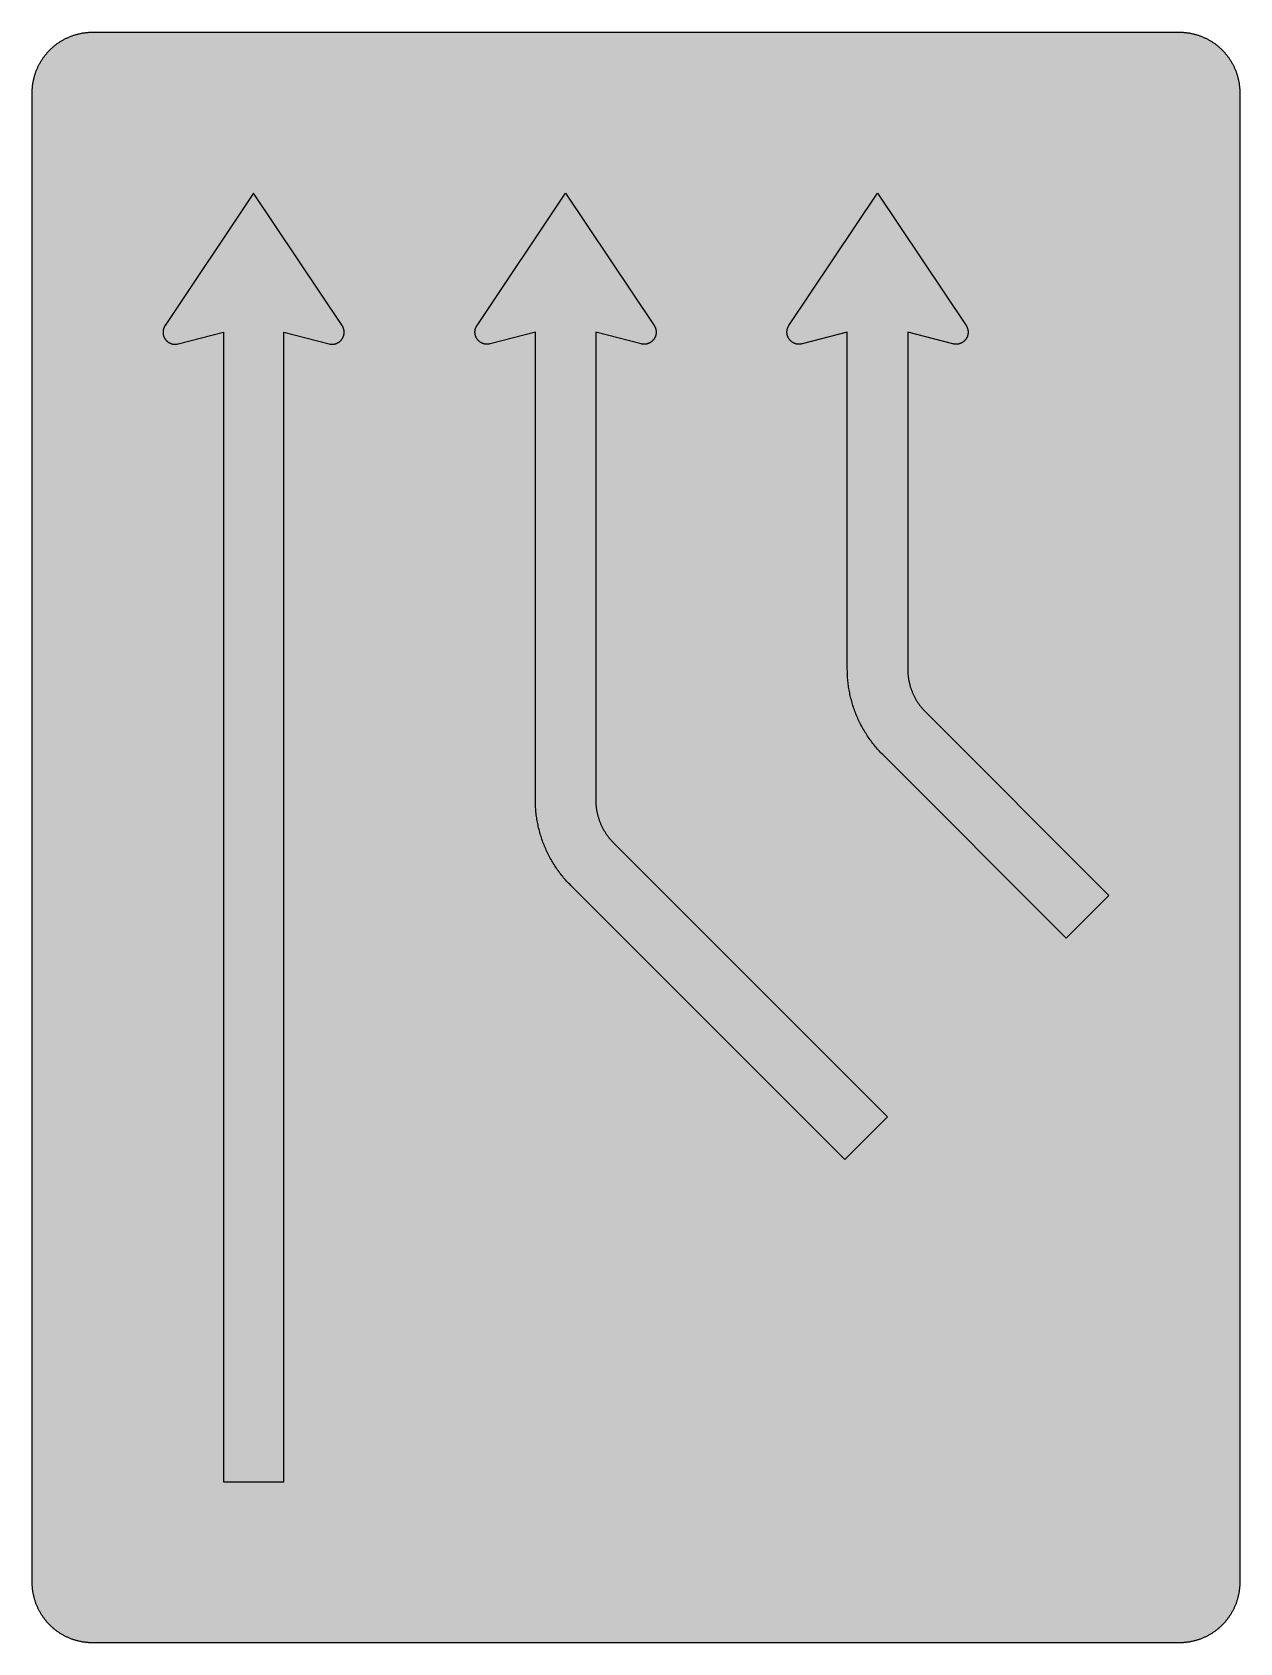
# Model space of a CAD drawing. Header units: millimetres. Extents: x 0 to 423, y 0 to 564.
import ezdxf

# ---------------------------------------------------------------- set-up
doc = ezdxf.new("R2010")
doc.units = ezdxf.units.MM

msp = doc.modelspace()

# ---------------------------------------------------------------- hatches: boundary and pattern name
for color, points in [(254, [(21.2189, 0.0537), (20.955, 0.0533), (20.6934, 0.0584), (20.4292, 0.066), (20.1676, 0.0787), (19.906, 0.094), (19.6469, 0.1118), (19.3853, 0.1321), (19.1262, 0.1549), (18.8671, 0.1829), (18.608, 0.2134), (18.349, 0.2464), (18.0924, 0.2845), (17.8359, 0.3251), (17.5793, 0.3683), (17.3253, 0.414), (17.0688, 0.4623), (16.8148, 0.5156), (16.5633, 0.5715), (16.3093, 0.6299), (16.0579, 0.6909), (15.809, 0.7544), (15.56, 0.823), (15.3111, 0.8941), (15.0622, 0.9677), (14.8158, 1.0439), (14.5694, 1.1227), (14.3256, 1.2065), (14.0818, 1.2903), (13.8379, 1.3792), (13.5966, 1.4707), (13.3579, 1.5672), (13.1191, 1.6637), (12.8803, 1.7628), (12.6441, 1.8669), (12.4079, 1.9736), (12.1742, 2.0803), (11.9405, 2.192), (11.7094, 2.3089), (11.4808, 2.4257), (11.2522, 2.5451), (11.0236, 2.6695), (10.7975, 2.794), (10.574, 2.9235), (10.3505, 3.0556), (10.1295, 3.1877), (9.9111, 3.3249), (9.6926, 3.4646), (9.4742, 3.6068), (9.2608, 3.7541), (9.0475, 3.9014), (8.8341, 4.0513), (8.6258, 4.2037), (8.4176, 4.3612), (8.2118, 4.5187), (8.0061, 4.6812), (7.8029, 4.8438), (7.6022, 5.0114), (7.4041, 5.1816), (7.206, 5.3518), (7.0129, 5.527), (6.8174, 5.7048), (6.6269, 5.8826), (6.4389, 6.0655), (6.2509, 6.2509), (6.0655, 6.4389), (5.8852, 6.6269), (5.7048, 6.8174), (5.527, 7.0104), (5.3518, 7.206), (5.1816, 7.4041), (5.0114, 7.6022), (4.8463, 7.8029), (4.6812, 8.0061), (4.5187, 8.2118), (4.3612, 8.4176), (4.2062, 8.6258), (4.0513, 8.8341), (3.9014, 9.0475), (3.7541, 9.2608), (3.6068, 9.4742), (3.4646, 9.6926), (3.3249, 9.9085), (3.1877, 10.1295), (3.0556, 10.3505), (2.9235, 10.574), (2.794, 10.7975), (2.6695, 11.0236), (2.5451, 11.2522), (2.4257, 11.4808), (2.3063, 11.7094), (2.192, 11.9405), (2.0803, 12.1742), (1.971, 12.4079), (1.8669, 12.6441), (1.7628, 12.8803), (1.6637, 13.1191), (1.5646, 13.3579), (1.4707, 13.5966), (1.3792, 13.8379), (1.2903, 14.0818), (1.2065, 14.3256), (1.1227, 14.5694), (1.0439, 14.8158), (0.9652, 15.0622), (0.8915, 15.3111), (0.823, 15.56), (0.7544, 15.809), (0.6883, 16.0604), (0.6274, 16.3119), (0.569, 16.5633), (0.5131, 16.8148), (0.4623, 17.0688), (0.4115, 17.3253), (0.3658, 17.5793), (0.3226, 17.8359), (0.2819, 18.0924), (0.2464, 18.3515), (0.2134, 18.608), (0.1829, 18.8671), (0.1549, 19.1262), (0.1295, 19.3878), (0.1092, 19.6469), (0.0914, 19.9085), (0.0762, 20.1701), (0.066, 20.4318), (0.0584, 20.6934), (0.0533, 20.955), (0.0508, 21.2192), (0.0522, 543.3314), (0.0533, 543.593), (0.0584, 543.8546), (0.066, 544.1188), (0.0762, 544.3804), (0.0914, 544.642), (0.1092, 544.9011), (0.1295, 545.1627), (0.1549, 545.4218), (0.1829, 545.6809), (0.2134, 545.94), (0.2464, 546.1991), (0.2819, 546.4556), (0.3226, 546.7121), (0.3658, 546.9687), (0.4115, 547.2227), (0.4623, 547.4792), (0.5131, 547.7332), (0.569, 547.9847), (0.6274, 548.2387), (0.6883, 548.4876), (0.7544, 548.7391), (0.823, 548.988), (0.8915, 549.2369), (0.9652, 549.4858), (1.0439, 549.7322), (1.1227, 549.9786), (1.2065, 550.2224), (1.2903, 550.4663), (1.3792, 550.7076), (1.4707, 550.9489), (1.5646, 551.1902), (1.6637, 551.4289), (1.7628, 551.6677), (1.8669, 551.9039), (1.971, 552.1401), (2.0803, 552.3738), (2.192, 552.6049), (2.3063, 552.8386), (2.4257, 553.0672), (2.5451, 553.2958), (2.6695, 553.5244), (2.794, 553.7505), (2.9235, 553.974), (3.0556, 554.1975), (3.1877, 554.4185), (3.3249, 554.6369), (3.4646, 554.8554), (3.6068, 555.0738), (3.7541, 555.2872), (3.9014, 555.5005), (4.0513, 555.7114), (4.2062, 555.9222), (4.3612, 556.1305), (4.5187, 556.3362), (4.6812, 556.5419), (4.8463, 556.7451), (5.0114, 556.9458), (5.1816, 557.1439), (5.3518, 557.342), (5.527, 557.5351), (5.7048, 557.7281), (5.8852, 557.9212), (6.0655, 558.1091), (6.2509, 558.2971), (6.4389, 558.4825), (6.6269, 558.6628), (6.8174, 558.8432), (7.0129, 559.021), (7.206, 559.1937), (7.4041, 559.3664), (7.6022, 559.5366), (7.8029, 559.7017), (8.0061, 559.8668), (8.2118, 560.0268), (8.4176, 560.1868), (8.6258, 560.3418), (8.8341, 560.4967), (9.0475, 560.6466), (9.2608, 560.7939), (9.4742, 560.9387), (9.6926, 561.0835), (9.9111, 561.2232), (10.1295, 561.3603), (10.3505, 561.4924), (10.574, 561.6245), (10.7975, 561.754), (11.0236, 561.8785), (11.2522, 562.0029), (11.4808, 562.1223), (11.7094, 562.2392), (11.9405, 562.356), (12.1742, 562.4678), (12.4079, 562.5744), (12.6441, 562.6811), (12.8803, 562.7853), (13.1191, 562.8843), (13.3579, 562.9834), (13.5966, 563.0774), (13.8379, 563.1688), (14.0818, 563.2577), (14.3256, 563.3415), (14.5694, 563.4253), (14.8158, 563.5041), (15.0622, 563.5803), (15.3111, 563.6539), (15.56, 563.7251), (15.809, 563.7936), (16.0579, 563.8571), (16.3093, 563.9206), (16.5633, 563.9791), (16.8148, 564.0349), (17.0688, 564.0857), (17.3253, 564.1365), (17.5793, 564.1823), (17.8359, 564.2254), (18.0924, 564.2635), (18.349, 564.3016), (18.608, 564.3347), (18.8671, 564.3651), (19.1262, 564.3931), (19.3853, 564.4185), (19.6469, 564.4388), (19.906, 564.4566), (20.1676, 564.4718), (20.4292, 564.482), (20.6934, 564.4896), (20.955, 564.4947), (21.2166, 564.4972), (402.2189, 564.4981), (402.4808, 564.4947), (402.7424, 564.4896), (403.0066, 564.482), (403.2682, 564.4718), (403.5298, 564.4566), (403.7889, 564.4388), (404.0505, 564.4185), (404.3096, 564.3931), (404.5687, 564.3651), (404.8277, 564.3347), (405.0868, 564.3016), (405.3434, 564.2635), (405.5999, 564.2254), (405.8564, 564.1823), (406.113, 564.1365), (406.367, 564.0857), (406.621, 564.0349), (406.875, 563.9791), (407.1264, 563.9206), (407.3779, 563.8571), (407.6268, 563.7936), (407.8783, 563.7251), (408.1272, 563.6539), (408.3736, 563.5803), (408.62, 563.5041), (408.8663, 563.4253), (409.1102, 563.3415), (409.354, 563.2577), (409.5979, 563.1688), (409.8392, 563.0774), (410.0805, 562.9834), (410.3192, 562.8843), (410.5554, 562.7853), (410.7942, 562.6811), (411.0279, 562.5744), (411.2616, 562.4678), (411.4952, 562.356), (411.7264, 562.2392), (411.9575, 562.1223), (412.1861, 562.0029), (412.4122, 561.8785), (412.6382, 561.754), (412.8643, 561.6245), (413.0853, 561.4924), (413.3063, 561.3603), (413.5272, 561.2232), (413.7457, 561.0835), (413.9616, 560.9387), (414.1775, 560.7939), (414.3908, 560.6466), (414.6017, 560.4967), (414.8125, 560.3418), (415.0208, 560.1868), (415.2265, 560.0268), (415.4297, 559.8668), (415.6329, 559.7017), (415.8336, 559.5366), (416.0342, 559.3664), (416.2298, 559.1937), (416.4254, 559.021), (416.6184, 558.8432), (416.8089, 558.6628), (416.9994, 558.4825), (417.1848, 558.2971), (417.3703, 558.1091), (417.5531, 557.9212), (417.7335, 557.7281), (417.9087, 557.5351), (418.084, 557.342), (418.2567, 557.1439), (418.4244, 556.9458), (418.592, 556.7451), (418.7546, 556.5419), (418.9171, 556.3362), (419.0746, 556.1305), (419.2321, 555.9222), (419.3845, 555.7114), (419.5369, 555.5005), (419.6842, 555.2872), (419.829, 555.0738), (419.9712, 554.8554), (420.1109, 554.6369), (420.2481, 554.4185), (420.3827, 554.1975), (420.5148, 553.974), (420.6418, 553.7505), (420.7688, 553.5244), (420.8907, 553.2958), (421.0126, 553.0672), (421.1295, 552.8386), (421.2438, 552.6049), (421.3555, 552.3738), (421.4647, 552.1401), (421.5689, 551.9039), (421.673, 551.6677), (421.7746, 551.4289), (421.8711, 551.1902), (421.9651, 550.9489), (422.0566, 550.7076), (422.1455, 550.4663), (422.2318, 550.2224), (422.3131, 549.9786), (422.3918, 549.7322), (422.4706, 549.4858), (422.5442, 549.2369), (422.6128, 548.988), (422.6814, 548.7391), (422.7449, 548.4876), (422.8084, 548.2387), (422.8668, 547.9847), (422.9227, 547.7332), (422.9735, 547.4792), (423.0243, 547.2227), (423.07, 546.9687), (423.1132, 546.7121), (423.1513, 546.4556), (423.1894, 546.1991), (423.2224, 545.94), (423.2529, 545.6809), (423.2808, 545.4218), (423.3037, 545.1627), (423.3266, 544.9011), (423.3443, 544.642), (423.357, 544.3804), (423.3697, 544.1188), (423.3774, 543.8546), (423.3824, 543.593), (423.385, 543.3314), (423.3855, 21.2203), (423.3824, 20.955), (423.3774, 20.6934), (423.3697, 20.4318), (423.357, 20.1701), (423.3443, 19.9085), (423.3266, 19.6469), (423.3037, 19.3878), (423.2808, 19.1262), (423.2529, 18.8671), (423.2224, 18.608), (423.1894, 18.3515), (423.1513, 18.0924), (423.1132, 17.8359), (423.07, 17.5793), (423.0243, 17.3253), (422.9735, 17.0688), (422.9227, 16.8148), (422.8668, 16.5633), (422.8084, 16.3119), (422.7449, 16.0604), (422.6814, 15.809), (422.6128, 15.56), (422.5442, 15.3111), (422.4706, 15.0622), (422.3918, 14.8158), (422.3131, 14.5694), (422.2318, 14.3256), (422.1455, 14.0818), (422.0566, 13.8379), (421.9651, 13.5966), (421.8711, 13.3579), (421.7746, 13.1191), (421.673, 12.8803), (421.5689, 12.6441), (421.4647, 12.4079), (421.3555, 12.1742), (421.2438, 11.9405), (421.1295, 11.7094), (421.0126, 11.4808), (420.8907, 11.2522), (420.7688, 11.0236), (420.6418, 10.7975), (420.5148, 10.574), (420.3827, 10.3505), (420.2481, 10.1295), (420.1109, 9.9085), (419.9712, 9.6926), (419.829, 9.4742), (419.6842, 9.2608), (419.5369, 9.0475), (419.3845, 8.8341), (419.2321, 8.6258), (419.0746, 8.4176), (418.9171, 8.2118), (418.7546, 8.0061), (418.592, 7.8029), (418.4244, 7.6022), (418.2567, 7.4041), (418.084, 7.206), (417.9087, 7.0104), (417.7335, 6.8174), (417.5531, 6.6269), (417.3703, 6.4389), (417.1848, 6.2509), (416.9994, 6.0655), (416.8089, 5.8826), (416.6184, 5.7048), (416.4254, 5.527), (416.2298, 5.3518), (416.0342, 5.1816), (415.8336, 5.0114), (415.6329, 4.8438), (415.4297, 4.6812), (415.2265, 4.5187), (415.0208, 4.3612), (414.8125, 4.2037), (414.6017, 4.0513), (414.3908, 3.9014), (414.1775, 3.7541), (413.9616, 3.6068), (413.7457, 3.4646), (413.5272, 3.3249), (413.3063, 3.1877), (413.0853, 3.0556), (412.8643, 2.9235), (412.6382, 2.794), (412.4122, 2.6695), (412.1861, 2.5451), (411.9575, 2.4257), (411.7264, 2.3089), (411.4952, 2.192), (411.2616, 2.0803), (411.0279, 1.9736), (410.7942, 1.8669), (410.5554, 1.7628), (410.3192, 1.6637), (410.0805, 1.5672), (409.8392, 1.4707), (409.5979, 1.3792), (409.354, 1.2903), (409.1102, 1.2065), (408.8663, 1.1227), (408.62, 1.0439), (408.3736, 0.9677), (408.1272, 0.8941), (407.8783, 0.823), (407.6268, 0.7544), (407.3779, 0.6909), (407.1264, 0.6299), (406.875, 0.5715), (406.621, 0.5156), (406.367, 0.4623), (406.113, 0.414), (405.8564, 0.3683), (405.5999, 0.3251), (405.3434, 0.2845), (405.0868, 0.2464), (404.8277, 0.2134), (404.5687, 0.1829), (404.3096, 0.1549), (404.0505, 0.1321), (403.7889, 0.1118), (403.5298, 0.094), (403.2682, 0.0787), (403.0066, 0.066), (402.7424, 0.0584), (402.4808, 0.0533), (402.2166, 0.0533)]), (59, [(88.2467, 459.3703), (104.1217, 455.2703), (104.1375, 455.2645), (104.1527, 455.262), (104.1679, 455.2569), (104.1857, 455.2518), (104.201, 455.2493), (104.2187, 455.2442), (104.234, 455.2417), (104.2518, 455.2366), (104.267, 455.234), (104.2822, 455.2315), (104.3, 455.2264), (104.3153, 455.2239), (104.333, 455.2213), (104.3483, 455.2163), (104.3661, 455.2137), (104.3813, 455.2112), (104.3991, 455.2086), (104.4143, 455.2036), (104.4321, 455.201), (104.4473, 455.1985), (104.4626, 455.1959), (104.4804, 455.1934), (104.4956, 455.1909), (104.5134, 455.1883), (104.5286, 455.1858), (104.5464, 455.1832), (104.5616, 455.1807), (104.5794, 455.1782), (104.5947, 455.1756), (104.6124, 455.1731), (104.6302, 455.1705), (104.6455, 455.168), (104.6632, 455.168), (104.6785, 455.1655), (104.6963, 455.1629), (104.7115, 455.1604), (104.7293, 455.1604), (104.7445, 455.1578), (104.7623, 455.1553), (104.7775, 455.1553), (104.7953, 455.1528), (104.8106, 455.1502), (104.8283, 455.1502), (104.8461, 455.1477), (104.8614, 455.1477), (104.8791, 455.1451), (104.8944, 455.1451), (104.9122, 455.1451), (104.9274, 455.1426), (104.9452, 455.1426), (104.9604, 455.1401), (104.9782, 455.1401), (104.996, 455.1401), (105.0112, 455.1401), (105.029, 455.1375), (105.0442, 455.1375), (105.062, 455.1375), (105.0773, 455.1375), (105.095, 455.1375), (105.1128, 455.135), (105.1281, 455.135), (105.1458, 455.135), (105.1611, 455.135), (105.1789, 455.135), (105.2881, 455.1375), (105.3973, 455.1401), (105.504, 455.1477), (105.6107, 455.1578), (105.7173, 455.1705), (105.824, 455.1832), (105.9282, 455.201), (106.0323, 455.2213), (106.1339, 455.2442), (106.238, 455.2696), (106.3371, 455.295), (106.4387, 455.3255), (106.5378, 455.3585), (106.6343, 455.3915), (106.7308, 455.4296), (106.8273, 455.4677), (106.9213, 455.5084), (107.0153, 455.5541), (107.1067, 455.5998), (107.1956, 455.6455), (107.2871, 455.6963), (107.3734, 455.7497), (107.4598, 455.803), (107.5461, 455.8589), (107.63, 455.9173), (107.7112, 455.9757), (107.7925, 456.0392), (107.8713, 456.1027), (107.95, 456.1688), (108.0262, 456.2348), (108.0999, 456.3034), (108.1735, 456.3745), (108.2421, 456.4482), (108.3132, 456.5218), (108.3793, 456.598), (108.4453, 456.6768), (108.5088, 456.7555), (108.5723, 456.8368), (108.6307, 456.9181), (108.6891, 457.0019), (108.745, 457.0882), (108.7984, 457.1746), (108.8517, 457.261), (108.9, 457.3499), (108.9482, 457.4413), (108.9939, 457.5327), (109.0371, 457.6267), (109.0803, 457.7207), (109.1184, 457.8172), (109.1565, 457.9137), (109.1895, 458.0103), (109.2225, 458.1093), (109.2505, 458.2109), (109.2784, 458.31), (109.3038, 458.4116), (109.3267, 458.5157), (109.347, 458.6199), (109.3622, 458.724), (109.3775, 458.8307), (109.3902, 458.9374), (109.4003, 459.044), (109.4054, 459.1507), (109.4105, 459.2599), (109.413, 459.3692), (109.413, 459.4073), (109.4105, 459.4479), (109.4105, 459.486), (109.408, 459.5266), (109.408, 459.5647), (109.4054, 459.6054), (109.4029, 459.6435), (109.4003, 459.6816), (109.3978, 459.7222), (109.3953, 459.7603), (109.3902, 459.7984), (109.3851, 459.8365), (109.3826, 459.8772), (109.3775, 459.9153), (109.3724, 459.9534), (109.3648, 459.9915), (109.3597, 460.0321), (109.3546, 460.0702), (109.347, 460.1083), (109.3394, 460.1464), (109.3318, 460.1845), (109.3241, 460.2226), (109.3165, 460.2607), (109.3089, 460.2988), (109.3013, 460.3369), (109.2911, 460.375), (109.281, 460.4131), (109.2708, 460.4487), (109.2632, 460.4868), (109.2505, 460.5249), (109.2403, 460.563), (109.2302, 460.5985), (109.2175, 460.6366), (109.2073, 460.6722), (109.1946, 460.7103), (109.1819, 460.7484), (109.1692, 460.7839), (109.1565, 460.8195), (109.1413, 460.8576), (109.1286, 460.8932), (109.1133, 460.9287), (109.1006, 460.9668), (109.0854, 461.0024), (109.0701, 461.0379), (109.0549, 461.0735), (109.0397, 461.1091), (109.0219, 461.1446), (109.0066, 461.1802), (108.9889, 461.2157), (108.9711, 461.2488), (108.9533, 461.2843), (108.9355, 461.3199), (108.9177, 461.3529), (108.9, 461.3885), (108.8822, 461.424), (108.8619, 461.457), (108.8415, 461.4901), (108.8238, 461.5256), (108.8034, 461.5586), (108.7831, 461.5917), (108.7603, 461.6247), (108.7399, 461.6577), (108.7196, 461.6907), (108.6968, 461.7237), (77.6633, 508.0536), (46.6302, 461.7251), (46.6065, 461.6907), (46.5861, 461.6577), (46.5658, 461.6247), (46.543, 461.5917), (46.5226, 461.5586), (46.5023, 461.5256), (46.4845, 461.4901), (46.4642, 461.457), (46.4439, 461.424), (46.4261, 461.3885), (46.4083, 461.3529), (46.388, 461.3199), (46.3702, 461.2843), (46.355, 461.2488), (46.3372, 461.2157), (46.3194, 461.1802), (46.3042, 461.1446), (46.2864, 461.1091), (46.2712, 461.0735), (46.2559, 461.0379), (46.2407, 461.0024), (46.2255, 460.9668), (46.2102, 460.9287), (46.1975, 460.8932), (46.1823, 460.8576), (46.1696, 460.8195), (46.1569, 460.7839), (46.1442, 460.7484), (46.1315, 460.7103), (46.1188, 460.6722), (46.1061, 460.6366), (46.0959, 460.5985), (46.0832, 460.563), (46.0731, 460.5249), (46.0629, 460.4868), (46.0527, 460.4487), (46.0426, 460.4131), (46.0324, 460.375), (46.0248, 460.3369), (46.0146, 460.2988), (46.007, 460.2607), (45.9994, 460.2226), (45.9918, 460.1845), (45.9842, 460.1464), (45.9765, 460.1083), (45.9715, 460.0702), (45.9638, 460.0321), (45.9588, 459.9915), (45.9537, 459.9534), (45.9486, 459.9153), (45.9435, 459.8772), (45.9384, 459.8365), (45.9334, 459.7984), (45.9308, 459.7603), (45.9257, 459.7222), (45.9232, 459.6816), (45.9207, 459.6435), (45.9181, 459.6054), (45.9156, 459.5647), (45.9156, 459.5266), (45.913, 459.486), (45.913, 459.4479), (45.913, 459.4073), (45.913, 459.3692), (45.913, 459.2599), (45.9181, 459.1507), (45.9232, 459.044), (45.9334, 458.9374), (45.9461, 458.8307), (45.9613, 458.724), (45.9791, 458.6199), (45.9969, 458.5157), (46.0197, 458.4116), (46.0451, 458.31), (46.0731, 458.2109), (46.1035, 458.1093), (46.134, 458.0103), (46.1696, 457.9137), (46.2051, 457.8172), (46.2458, 457.7207), (46.2864, 457.6267), (46.3296, 457.5327), (46.3753, 457.4413), (46.4236, 457.3499), (46.4718, 457.261), (46.5252, 457.1746), (46.5785, 457.0882), (46.6344, 457.0019), (46.6928, 456.9181), (46.7538, 456.8368), (46.8147, 456.7555), (46.8782, 456.6768), (46.9443, 456.598), (47.0129, 456.5218), (47.0814, 456.4482), (47.1526, 456.3745), (47.2262, 456.3034), (47.2999, 456.2348), (47.3761, 456.1688), (47.4523, 456.1027), (47.531, 456.0392), (47.6123, 455.9757), (47.6961, 455.9173), (47.7799, 455.8589), (47.8638, 455.803), (47.9501, 455.7497), (48.039, 455.6963), (48.1279, 455.6455), (48.2194, 455.5998), (48.3108, 455.5541), (48.4048, 455.5084), (48.4988, 455.4677), (48.5927, 455.4296), (48.6893, 455.3915), (48.7883, 455.3585), (48.8874, 455.3255), (48.9864, 455.295), (49.088, 455.2696), (49.1896, 455.2442), (49.2912, 455.2213), (49.3954, 455.201), (49.5021, 455.1832), (49.6062, 455.1705), (49.7129, 455.1578), (49.8196, 455.1477), (49.9288, 455.1401), (50.0355, 455.1375), (50.1447, 455.135), (50.1625, 455.135), (50.1802, 455.135), (50.1955, 455.135), (50.2133, 455.135), (50.2285, 455.1375), (50.2463, 455.1375), (50.2641, 455.1375), (50.2793, 455.1375), (50.2971, 455.1375), (50.3123, 455.1401), (50.3301, 455.1401), (50.3479, 455.1401), (50.3631, 455.1401), (50.3809, 455.1426), (50.3961, 455.1426), (50.4139, 455.1451), (50.4292, 455.1451), (50.4469, 455.1451), (50.4647, 455.1477), (50.48, 455.1477), (50.4977, 455.1502), (50.513, 455.1502), (50.5308, 455.1528), (50.546, 455.1553), (50.5638, 455.1553), (50.579, 455.1578), (50.5968, 455.1604), (50.6146, 455.1604), (50.6298, 455.1629), (50.6476, 455.1655), (50.6628, 455.168), (50.6806, 455.168), (50.6959, 455.1705), (50.7136, 455.1731), (50.7289, 455.1756), (50.7467, 455.1782), (50.7619, 455.1807), (50.7797, 455.1832), (50.7949, 455.1858), (50.8127, 455.1883), (50.8279, 455.1909), (50.8457, 455.1934), (50.861, 455.1959), (50.8787, 455.1985), (50.894, 455.201), (50.9118, 455.2036), (50.927, 455.2086), (50.9422, 455.2112), (50.96, 455.2137), (50.9753, 455.2163), (50.993, 455.2213), (51.0083, 455.2239), (51.0261, 455.2264), (51.0413, 455.2315), (51.0591, 455.234), (51.0743, 455.2366), (51.0896, 455.2417), (51.1073, 455.2442), (51.1226, 455.2493), (51.1378, 455.2518), (51.1556, 455.2569), (51.1708, 455.262), (51.1886, 455.2645), (51.2039, 455.2696), (67.08, 459.3703), (67.08, 56.4981), (88.2467, 56.4981)]), (59, [(176.4411, 459.3703), (160.5661, 455.2703), (160.5483, 455.2645), (160.5331, 455.262), (160.5153, 455.2569), (160.5001, 455.2518), (160.4848, 455.2493), (160.467, 455.2442), (160.4518, 455.2417), (160.434, 455.2366), (160.4188, 455.234), (160.4035, 455.2315), (160.3858, 455.2264), (160.3705, 455.2239), (160.3527, 455.2213), (160.3375, 455.2163), (160.3197, 455.2137), (160.3045, 455.2112), (160.2892, 455.2086), (160.2715, 455.2036), (160.2562, 455.201), (160.2384, 455.1985), (160.2232, 455.1959), (160.2054, 455.1934), (160.1902, 455.1909), (160.1724, 455.1883), (160.1572, 455.1858), (160.1394, 455.1832), (160.1241, 455.1807), (160.1064, 455.1782), (160.0911, 455.1756), (160.0733, 455.1731), (160.0581, 455.1705), (160.0403, 455.168), (160.0251, 455.168), (160.0073, 455.1655), (159.9921, 455.1629), (159.9743, 455.1604), (159.959, 455.1604), (159.9413, 455.1578), (159.9235, 455.1553), (159.9082, 455.1553), (159.8905, 455.1528), (159.8752, 455.1502), (159.8574, 455.1502), (159.8422, 455.1477), (159.8244, 455.1477), (159.8092, 455.1451), (159.7914, 455.1451), (159.7736, 455.1451), (159.7584, 455.1426), (159.7406, 455.1426), (159.7254, 455.1401), (159.7076, 455.1401), (159.6898, 455.1401), (159.6746, 455.1401), (159.6568, 455.1375), (159.6415, 455.1375), (159.6238, 455.1375), (159.606, 455.1375), (159.5907, 455.1375), (159.573, 455.135), (159.5577, 455.135), (159.5399, 455.135), (159.5222, 455.135), (159.5069, 455.135), (159.3977, 455.1375), (159.2885, 455.1401), (159.1818, 455.1477), (159.0726, 455.1578), (158.9684, 455.1705), (158.8618, 455.1832), (158.7576, 455.201), (158.6535, 455.2213), (158.5519, 455.2442), (158.4477, 455.2696), (158.3487, 455.295), (158.2471, 455.3255), (158.148, 455.3585), (158.0515, 455.3915), (157.955, 455.4296), (157.8585, 455.4677), (157.7645, 455.5084), (157.6705, 455.5541), (157.5791, 455.5998), (157.4902, 455.6455), (157.3987, 455.6963), (157.3124, 455.7497), (157.226, 455.803), (157.1396, 455.8589), (157.0558, 455.9173), (156.9745, 455.9757), (156.8933, 456.0392), (156.8145, 456.1027), (156.7358, 456.1688), (156.6596, 456.2348), (156.5859, 456.3034), (156.5123, 456.3745), (156.4437, 456.4482), (156.3726, 456.5218), (156.3065, 456.598), (156.2405, 456.6768), (156.177, 456.7555), (156.1135, 456.8368), (156.0551, 456.9181), (155.9966, 457.0019), (155.9408, 457.0882), (155.8874, 457.1746), (155.8341, 457.261), (155.7833, 457.3499), (155.7376, 457.4413), (155.6918, 457.5327), (155.6461, 457.6267), (155.6055, 457.7207), (155.5674, 457.8172), (155.5293, 457.9137), (155.4963, 458.0103), (155.4632, 458.1093), (155.4328, 458.2109), (155.4074, 458.31), (155.382, 458.4116), (155.3591, 458.5157), (155.3388, 458.6199), (155.321, 458.724), (155.3083, 458.8307), (155.2956, 458.9374), (155.2854, 459.044), (155.2778, 459.1507), (155.2753, 459.2599), (155.2727, 459.3692), (155.2727, 459.4073), (155.2727, 459.4479), (155.2753, 459.486), (155.2753, 459.5266), (155.2778, 459.5647), (155.2804, 459.6054), (155.2829, 459.6435), (155.2854, 459.6816), (155.288, 459.7222), (155.2905, 459.7603), (155.2956, 459.7984), (155.2981, 459.8365), (155.3032, 459.8772), (155.3083, 459.9153), (155.3134, 459.9534), (155.3185, 459.9915), (155.3261, 460.0321), (155.3312, 460.0702), (155.3388, 460.1083), (155.3464, 460.1464), (155.3515, 460.1845), (155.3591, 460.2226), (155.3693, 460.2607), (155.3769, 460.2988), (155.3845, 460.3369), (155.3947, 460.375), (155.4048, 460.4131), (155.415, 460.4487), (155.4251, 460.4868), (155.4353, 460.5249), (155.4455, 460.563), (155.4556, 460.5985), (155.4683, 460.6366), (155.4785, 460.6722), (155.4912, 460.7103), (155.5039, 460.7484), (155.5166, 460.7839), (155.5293, 460.8195), (155.5445, 460.8576), (155.5572, 460.8932), (155.5725, 460.9287), (155.5877, 460.9668), (155.6004, 461.0024), (155.6156, 461.0379), (155.6334, 461.0735), (155.6487, 461.1091), (155.6639, 461.1446), (155.6817, 461.1802), (155.6969, 461.2157), (155.7147, 461.2488), (155.7325, 461.2843), (155.7503, 461.3199), (155.768, 461.3529), (155.7858, 461.3885), (155.8061, 461.424), (155.8239, 461.457), (155.8442, 461.4901), (155.8646, 461.5256), (155.8849, 461.5586), (155.9052, 461.5917), (155.9255, 461.6247), (155.9458, 461.6577), (155.9687, 461.6907), (155.989, 461.7237), (187.0244, 508.0536), (218.0593, 461.7251), (218.0793, 461.6907), (218.1022, 461.6577), (218.1225, 461.6247), (218.1428, 461.5917), (218.1631, 461.5586), (218.1835, 461.5256), (218.2038, 461.4901), (218.2241, 461.457), (218.2419, 461.424), (218.2597, 461.3885), (218.28, 461.3529), (218.2978, 461.3199), (218.3155, 461.2843), (218.3333, 461.2488), (218.3511, 461.2157), (218.3663, 461.1802), (218.3841, 461.1446), (218.3994, 461.1091), (218.4146, 461.0735), (218.4298, 461.0379), (218.4451, 461.0024), (218.4603, 460.9668), (218.4756, 460.9287), (218.4908, 460.8932), (218.5035, 460.8576), (218.5162, 460.8195), (218.5289, 460.7839), (218.5441, 460.7484), (218.5543, 460.7103), (218.567, 460.6722), (218.5797, 460.6366), (218.5899, 460.5985), (218.6026, 460.563), (218.6127, 460.5249), (218.6229, 460.4868), (218.633, 460.4487), (218.6432, 460.4131), (218.6534, 460.375), (218.661, 460.3369), (218.6711, 460.2988), (218.6788, 460.2607), (218.6864, 460.2226), (218.694, 460.1845), (218.7016, 460.1464), (218.7092, 460.1083), (218.7143, 460.0702), (218.7219, 460.0321), (218.727, 459.9915), (218.7321, 459.9534), (218.7372, 459.9153), (218.7423, 459.8772), (218.7473, 459.8365), (218.7524, 459.7984), (218.755, 459.7603), (218.7575, 459.7222), (218.7626, 459.6816), (218.7651, 459.6435), (218.7677, 459.6054), (218.7677, 459.5647), (218.7702, 459.5266), (218.7727, 459.486), (218.7727, 459.4479), (218.7727, 459.4073), (218.7727, 459.3692), (218.7727, 459.2599), (218.7677, 459.1507), (218.76, 459.044), (218.7524, 458.9374), (218.7397, 458.8307), (218.7245, 458.724), (218.7067, 458.6199), (218.6864, 458.5157), (218.6661, 458.4116), (218.6407, 458.31), (218.6127, 458.2109), (218.5822, 458.1093), (218.5518, 458.0103), (218.5162, 457.9137), (218.4806, 457.8172), (218.44, 457.7207), (218.3994, 457.6267), (218.3562, 457.5327), (218.3105, 457.4413), (218.2622, 457.3499), (218.2114, 457.261), (218.1606, 457.1746), (218.1073, 457.0882), (218.0514, 457.0019), (217.993, 456.9181), (217.932, 456.8368), (217.871, 456.7555), (217.8075, 456.6768), (217.7415, 456.598), (217.6729, 456.5218), (217.6043, 456.4482), (217.5332, 456.3745), (217.4596, 456.3034), (217.3859, 456.2348), (217.3097, 456.1688), (217.2335, 456.1027), (217.1548, 456.0392), (217.0735, 455.9757), (216.9897, 455.9173), (216.9058, 455.8589), (216.822, 455.803), (216.7357, 455.7497), (216.6468, 455.6963), (216.5579, 455.6455), (216.4664, 455.5998), (216.375, 455.5541), (216.281, 455.5084), (216.187, 455.4677), (216.093, 455.4296), (215.9965, 455.3915), (215.8975, 455.3585), (215.7984, 455.3255), (215.6993, 455.295), (215.5977, 455.2696), (215.4961, 455.2442), (215.392, 455.2213), (215.2904, 455.201), (215.1837, 455.1832), (215.0796, 455.1705), (214.9729, 455.1578), (214.8662, 455.1477), (214.757, 455.1401), (214.6503, 455.1375), (214.5411, 455.135), (214.5233, 455.135), (214.5055, 455.135), (214.4903, 455.135), (214.4725, 455.135), (214.4573, 455.1375), (214.4395, 455.1375), (214.4217, 455.1375), (214.4065, 455.1375), (214.3887, 455.1375), (214.3735, 455.1401), (214.3557, 455.1401), (214.3404, 455.1401), (214.3227, 455.1401), (214.3049, 455.1426), (214.2896, 455.1426), (214.2719, 455.1451), (214.2566, 455.1451), (214.2388, 455.1451), (214.2236, 455.1477), (214.2058, 455.1477), (214.1906, 455.1502), (214.1728, 455.1502), (214.155, 455.1528), (214.1398, 455.1553), (214.122, 455.1553), (214.1068, 455.1578), (214.089, 455.1604), (214.0737, 455.1604), (214.056, 455.1629), (214.0407, 455.1655), (214.0229, 455.168), (214.0077, 455.168), (213.9899, 455.1705), (213.9747, 455.1731), (213.9569, 455.1756), (213.9417, 455.1782), (213.9239, 455.1807), (213.9086, 455.1832), (213.8909, 455.1858), (213.8756, 455.1883), (213.8578, 455.1909), (213.8426, 455.1934), (213.8248, 455.1959), (213.8096, 455.1985), (213.7918, 455.201), (213.7766, 455.2036), (213.7588, 455.2086), (213.7435, 455.2112), (213.7258, 455.2137), (213.7105, 455.2163), (213.6927, 455.2213), (213.6775, 455.2239), (213.6597, 455.2264), (213.6445, 455.2315), (213.6292, 455.234), (213.6115, 455.2366), (213.5962, 455.2417), (213.5784, 455.2442), (213.5632, 455.2493), (213.5454, 455.2518), (213.5302, 455.2569), (213.5149, 455.262), (213.4972, 455.2645), (213.4819, 455.2696), (197.6078, 459.3703), (197.6078, 295.4264), (197.6069, 295.1632), (197.612, 294.8991), (197.6222, 294.6375), (197.6323, 294.3758), (197.6476, 294.1142), (197.6653, 293.8526), (197.6857, 293.5935), (197.7111, 293.3319), (197.7365, 293.0728), (197.7669, 292.8137), (197.8025, 292.5572), (197.8381, 292.2981), (197.8787, 292.0416), (197.9219, 291.785), (197.9676, 291.531), (198.0184, 291.277), (198.0692, 291.023), (198.1251, 290.769), (198.1835, 290.5176), (198.2445, 290.2661), (198.3105, 290.0147), (198.3765, 289.7657), (198.4477, 289.5168), (198.5213, 289.2679), (198.5975, 289.0215), (198.6788, 288.7751), (198.7601, 288.5313), (198.8464, 288.2875), (198.9353, 288.0462), (199.0268, 287.8049), (199.1208, 287.5636), (199.2173, 287.3248), (199.3189, 287.086), (199.4205, 286.8498), (199.5272, 286.6136), (199.6364, 286.3799), (199.7481, 286.1488), (199.8624, 285.9151), (199.9793, 285.6865), (200.1012, 285.4579), (200.2231, 285.2293), (200.3501, 285.0032), (200.4797, 284.7797), (200.6092, 284.5562), (200.7438, 284.3352), (200.881, 284.1168), (201.0207, 283.8983), (201.1629, 283.6824), (201.3077, 283.4665), (201.4576, 283.2532), (201.6074, 283.0424), (201.7598, 282.8315), (201.9173, 282.6233), (202.0748, 282.4175), (202.2373, 282.2143), (202.3999, 282.0111), (202.5675, 281.8105), (202.7377, 281.6098), (202.9079, 281.4142), (203.0832, 281.2186), (203.261, 281.0256), (203.4388, 280.8351), (203.6216, 280.6446), (203.8071, 280.4592), (299.9133, 184.3536), (284.9467, 169.387), (188.8409, 265.4925), (188.4705, 265.8643), (188.1048, 266.2428), (187.7466, 266.6263), (187.391, 267.0124), (187.0431, 267.4036), (186.7002, 267.7973), (186.3598, 268.1935), (186.0271, 268.5974), (185.6994, 269.0012), (185.3768, 269.4102), (185.0593, 269.8242), (184.7469, 270.2408), (184.4396, 270.6599), (184.1398, 271.0815), (183.8427, 271.5082), (183.5531, 271.94), (183.2686, 272.3718), (182.9892, 272.8087), (182.7149, 273.2481), (182.4457, 273.6901), (182.184, 274.1371), (181.925, 274.5842), (181.6735, 275.0363), (181.4271, 275.4909), (181.1858, 275.9481), (180.9521, 276.4079), (180.7235, 276.8727), (180.5, 277.3375), (180.2816, 277.8049), (180.0682, 278.2773), (179.8625, 278.7498), (179.6618, 279.2247), (179.4688, 279.7023), (179.2783, 280.1849), (179.0954, 280.6675), (178.9201, 281.1526), (178.7474, 281.6403), (178.5823, 282.128), (178.4223, 282.6207), (178.2699, 283.1135), (178.1226, 283.6088), (177.9803, 284.1066), (177.8457, 284.6045), (177.7162, 285.1074), (177.5943, 285.6103), (177.4774, 286.1132), (177.3657, 286.6212), (177.2615, 287.1292), (177.1625, 287.6372), (177.071, 288.1478), (176.9847, 288.6608), (176.9034, 289.1739), (176.8297, 289.6895), (176.7637, 290.2052), (176.7027, 290.7233), (176.6468, 291.2415), (176.5986, 291.7596), (176.5554, 292.2803), (176.5198, 292.8036), (176.4919, 293.3268), (176.469, 293.8501), (176.4538, 294.3733), (176.4436, 294.8991), (176.4411, 295.4249)]), (59, [(285.8022, 459.3703), (269.9272, 455.2703), (269.9106, 455.2645), (269.8928, 455.262), (269.8775, 455.2569), (269.8623, 455.2518), (269.8445, 455.2493), (269.8293, 455.2442), (269.8115, 455.2417), (269.7963, 455.2366), (269.781, 455.234), (269.7632, 455.2315), (269.748, 455.2264), (269.7302, 455.2239), (269.715, 455.2213), (269.6972, 455.2163), (269.682, 455.2137), (269.6667, 455.2112), (269.6489, 455.2086), (269.6337, 455.2036), (269.6159, 455.201), (269.6007, 455.1985), (269.5829, 455.1959), (269.5677, 455.1934), (269.5499, 455.1909), (269.5346, 455.1883), (269.5169, 455.1858), (269.5016, 455.1832), (269.4838, 455.1807), (269.4686, 455.1782), (269.4508, 455.1756), (269.4356, 455.1731), (269.4178, 455.1705), (269.4026, 455.168), (269.3848, 455.168), (269.3695, 455.1655), (269.3518, 455.1629), (269.3365, 455.1604), (269.3187, 455.1604), (269.3035, 455.1578), (269.2857, 455.1553), (269.2679, 455.1553), (269.2527, 455.1528), (269.2349, 455.1502), (269.2197, 455.1502), (269.2019, 455.1477), (269.1867, 455.1477), (269.1689, 455.1451), (269.1536, 455.1451), (269.1359, 455.1451), (269.1181, 455.1426), (269.1028, 455.1426), (269.0851, 455.1401), (269.0698, 455.1401), (269.052, 455.1401), (269.0343, 455.1401), (269.019, 455.1375), (269.0012, 455.1375), (268.986, 455.1375), (268.9682, 455.1375), (268.9504, 455.1375), (268.9352, 455.135), (268.9174, 455.135), (268.9022, 455.135), (268.8844, 455.135), (268.8666, 455.135), (268.7574, 455.1375), (268.6507, 455.1401), (268.5415, 455.1477), (268.4348, 455.1578), (268.3281, 455.1705), (268.224, 455.1832), (268.1173, 455.201), (268.0157, 455.2213), (267.9116, 455.2442), (267.81, 455.2696), (267.7084, 455.295), (267.6093, 455.3255), (267.5103, 455.3585), (267.4112, 455.3915), (267.3147, 455.4296), (267.2207, 455.4677), (267.1267, 455.5084), (267.0327, 455.5541), (266.9413, 455.5998), (266.8499, 455.6455), (266.761, 455.6963), (266.6721, 455.7497), (266.5857, 455.803), (266.5019, 455.8589), (266.4181, 455.9173), (266.3342, 455.9757), (266.2555, 456.0392), (266.1742, 456.1027), (266.098, 456.1688), (266.0218, 456.2348), (265.9482, 456.3034), (265.8745, 456.3745), (265.8034, 456.4482), (265.7348, 456.5218), (265.6662, 456.598), (265.6002, 456.6768), (265.5367, 456.7555), (265.4757, 456.8368), (265.4148, 456.9181), (265.3563, 457.0019), (265.3005, 457.0882), (265.2471, 457.1746), (265.1963, 457.261), (265.1455, 457.3499), (265.0973, 457.4413), (265.0515, 457.5327), (265.0084, 457.6267), (264.9677, 457.7207), (264.9271, 457.8172), (264.8915, 457.9137), (264.856, 458.0103), (264.8255, 458.1093), (264.795, 458.2109), (264.7671, 458.31), (264.7417, 458.4116), (264.7213, 458.5157), (264.701, 458.6199), (264.6832, 458.724), (264.668, 458.8307), (264.6553, 458.9374), (264.6477, 459.044), (264.6401, 459.1507), (264.635, 459.2599), (264.635, 459.3692), (264.635, 459.4073), (264.635, 459.4479), (264.635, 459.486), (264.6375, 459.5266), (264.6401, 459.5647), (264.6401, 459.6054), (264.6426, 459.6435), (264.6451, 459.6816), (264.6502, 459.7222), (264.6528, 459.7603), (264.6553, 459.7984), (264.6604, 459.8365), (264.6655, 459.8772), (264.6705, 459.9153), (264.6756, 459.9534), (264.6807, 459.9915), (264.6858, 460.0321), (264.6934, 460.0702), (264.6985, 460.1083), (264.7061, 460.1464), (264.7137, 460.1845), (264.7213, 460.2226), (264.729, 460.2607), (264.7366, 460.2988), (264.7467, 460.3369), (264.7569, 460.375), (264.7645, 460.4131), (264.7747, 460.4487), (264.7848, 460.4868), (264.795, 460.5249), (264.8052, 460.563), (264.8179, 460.5985), (264.828, 460.6366), (264.8407, 460.6722), (264.8534, 460.7103), (264.8661, 460.7484), (264.8788, 460.7839), (264.8915, 460.8195), (264.9042, 460.8576), (264.9195, 460.8932), (264.9322, 460.9287), (264.9474, 460.9668), (264.9626, 461.0024), (264.9779, 461.0379), (264.9931, 461.0735), (265.0084, 461.1091), (265.0261, 461.1446), (265.0414, 461.1802), (265.0592, 461.2157), (265.0769, 461.2488), (265.0947, 461.2843), (265.1125, 461.3199), (265.1303, 461.3529), (265.1481, 461.3885), (265.1658, 461.424), (265.1862, 461.457), (265.2065, 461.4901), (265.2243, 461.5256), (265.2446, 461.5586), (265.2649, 461.5917), (265.2878, 461.6247), (265.3081, 461.6577), (265.3284, 461.6907), (265.3513, 461.7237), (296.3855, 508.0536), (327.4205, 461.7251), (327.4416, 461.6907), (327.4619, 461.6577), (327.4822, 461.6247), (327.5051, 461.5917), (327.5254, 461.5586), (327.5457, 461.5256), (327.5635, 461.4901), (327.5838, 461.457), (327.6041, 461.424), (327.6219, 461.3885), (327.6397, 461.3529), (327.6575, 461.3199), (327.6752, 461.2843), (327.693, 461.2488), (327.7108, 461.2157), (327.7286, 461.1802), (327.7438, 461.1446), (327.7616, 461.1091), (327.7768, 461.0735), (327.7921, 461.0379), (327.8073, 461.0024), (327.8226, 460.9668), (327.8378, 460.9287), (327.8505, 460.8932), (327.8657, 460.8576), (327.8784, 460.8195), (327.8911, 460.7839), (327.9038, 460.7484), (327.9165, 460.7103), (327.9292, 460.6722), (327.9394, 460.6366), (327.9521, 460.5985), (327.9623, 460.563), (327.975, 460.5249), (327.9851, 460.4868), (327.9953, 460.4487), (328.0029, 460.4131), (328.0131, 460.375), (328.0232, 460.3369), (328.0308, 460.2988), (328.0385, 460.2607), (328.0486, 460.2226), (328.0562, 460.1845), (328.0613, 460.1464), (328.0689, 460.1083), (328.0766, 460.0702), (328.0816, 460.0321), (328.0893, 459.9915), (328.0943, 459.9534), (328.0994, 459.9153), (328.1045, 459.8772), (328.1096, 459.8365), (328.1121, 459.7984), (328.1172, 459.7603), (328.1197, 459.7222), (328.1223, 459.6816), (328.1248, 459.6435), (328.1274, 459.6054), (328.1299, 459.5647), (328.1324, 459.5266), (328.1324, 459.486), (328.1324, 459.4479), (328.135, 459.4073), (328.135, 459.3692), (328.1324, 459.2599), (328.1299, 459.1507), (328.1223, 459.044), (328.1121, 458.9374), (328.0994, 458.8307), (328.0867, 458.724), (328.0689, 458.6199), (328.0486, 458.5157), (328.0258, 458.4116), (328.0004, 458.31), (327.975, 458.2109), (327.9445, 458.1093), (327.9115, 458.0103), (327.8784, 457.9137), (327.8403, 457.8172), (327.8022, 457.7207), (327.7616, 457.6267), (327.7159, 457.5327), (327.6702, 457.4413), (327.6244, 457.3499), (327.5736, 457.261), (327.5203, 457.1746), (327.467, 457.0882), (327.4111, 457.0019), (327.3527, 456.9181), (327.2942, 456.8368), (327.2307, 456.7555), (327.1672, 456.6768), (327.1012, 456.598), (327.0352, 456.5218), (326.9666, 456.4482), (326.8955, 456.3745), (326.8218, 456.3034), (326.7481, 456.2348), (326.6719, 456.1688), (326.5932, 456.1027), (326.5145, 456.0392), (326.4332, 455.9757), (326.3519, 455.9173), (326.2681, 455.8589), (326.1817, 455.803), (326.0954, 455.7497), (326.009, 455.6963), (325.9201, 455.6455), (325.8287, 455.5998), (325.7372, 455.5541), (325.6432, 455.5084), (325.5493, 455.4677), (325.4527, 455.4296), (325.3562, 455.3915), (325.2597, 455.3585), (325.1606, 455.3255), (325.059, 455.295), (324.96, 455.2696), (324.8584, 455.2442), (324.7542, 455.2213), (324.6501, 455.201), (324.546, 455.1832), (324.4393, 455.1705), (324.3326, 455.1578), (324.2259, 455.1477), (324.1192, 455.1401), (324.01, 455.1375), (323.9008, 455.135), (323.883, 455.135), (323.8678, 455.135), (323.85, 455.135), (323.8348, 455.135), (323.817, 455.1375), (323.8017, 455.1375), (323.784, 455.1375), (323.7662, 455.1375), (323.7509, 455.1375), (323.7332, 455.1401), (323.7179, 455.1401), (323.7001, 455.1401), (323.6849, 455.1401), (323.6671, 455.1426), (323.6493, 455.1426), (323.6341, 455.1451), (323.6163, 455.1451), (323.6011, 455.1451), (323.5833, 455.1477), (323.5681, 455.1477), (323.5503, 455.1502), (323.535, 455.1502), (323.5173, 455.1528), (323.4995, 455.1553), (323.4842, 455.1553), (323.4665, 455.1578), (323.4512, 455.1604), (323.4334, 455.1604), (323.4182, 455.1629), (323.4004, 455.1655), (323.3852, 455.168), (323.3674, 455.168), (323.3522, 455.1705), (323.3344, 455.1731), (323.3191, 455.1756), (323.3014, 455.1782), (323.2861, 455.1807), (323.2683, 455.1832), (323.2531, 455.1858), (323.2353, 455.1883), (323.2201, 455.1909), (323.2023, 455.1934), (323.1871, 455.1959), (323.1693, 455.1985), (323.154, 455.201), (323.1363, 455.2036), (323.121, 455.2086), (323.1032, 455.2112), (323.088, 455.2137), (323.0702, 455.2163), (323.055, 455.2213), (323.0372, 455.2239), (323.022, 455.2264), (323.0067, 455.2315), (322.9889, 455.234), (322.9737, 455.2366), (322.9559, 455.2417), (322.9407, 455.2442), (322.9229, 455.2493), (322.9077, 455.2518), (322.8924, 455.2569), (322.8746, 455.262), (322.8594, 455.2645), (322.8416, 455.2696), (306.9689, 459.3703), (306.9689, 341.2875), (306.9692, 341.0229), (306.9742, 340.7613), (306.9819, 340.4972), (306.9946, 340.2355), (307.0073, 339.9739), (307.025, 339.7148), (307.0479, 339.4532), (307.0708, 339.1941), (307.0987, 338.9351), (307.1292, 338.676), (307.1622, 338.4169), (307.2003, 338.1604), (307.2384, 337.9038), (307.2816, 337.6473), (307.3298, 337.3907), (307.3781, 337.1367), (307.4314, 336.8827), (307.4873, 336.6313), (307.5457, 336.3773), (307.6067, 336.1258), (307.6702, 335.8769), (307.7388, 335.6254), (307.8099, 335.3765), (307.8836, 335.1301), (307.9598, 334.8838), (308.0385, 334.6374), (308.1223, 334.3935), (308.2087, 334.1497), (308.295, 333.9059), (308.3865, 333.6646), (308.483, 333.4258), (308.5795, 333.1845), (308.6786, 332.9483), (308.7827, 332.7121), (308.8894, 332.4758), (308.9986, 332.2422), (309.1104, 332.0085), (309.2247, 331.7773), (309.3415, 331.5462), (309.4609, 331.3176), (309.5854, 331.0915), (309.7098, 330.8655), (309.8394, 330.642), (309.9714, 330.4184), (310.1061, 330.1975), (310.2432, 329.9765), (310.3829, 329.758), (310.5252, 329.5421), (310.6699, 329.3288), (310.8173, 329.1154), (310.9697, 328.9021), (311.1221, 328.6938), (311.277, 328.4855), (311.437, 328.2798), (311.597, 328.074), (311.7621, 327.8708), (311.9272, 327.6702), (312.0974, 327.472), (312.2701, 327.2739), (312.4429, 327.0809), (312.6207, 326.8853), (312.801, 326.6948), (312.9839, 326.5068), (313.1668, 326.3189), (377.5244, 261.9647), (362.5578, 246.9981), (298.202, 311.3536), (297.8302, 311.7266), (297.467, 312.105), (297.1063, 312.486), (296.7533, 312.8747), (296.4053, 313.2633), (296.0599, 313.657), (295.722, 314.0558), (295.3893, 314.4571), (295.0616, 314.8635), (294.7391, 315.2724), (294.4216, 315.6839), (294.1091, 316.1005), (293.8018, 316.5196), (293.4995, 316.9437), (293.2049, 317.3705), (292.9128, 317.7997), (292.6283, 318.2341), (292.3489, 318.6684), (292.0746, 319.1078), (291.8079, 319.5523), (291.5437, 319.9968), (291.2872, 320.4464), (291.0357, 320.8985), (290.7894, 321.3532), (290.5481, 321.8104), (290.3144, 322.2701), (290.0832, 322.7324), (289.8597, 323.1972), (289.6438, 323.6671), (289.4305, 324.137), (289.2247, 324.6095), (289.0241, 325.087), (288.8285, 325.5645), (288.6405, 326.0446), (288.4576, 326.5272), (288.2798, 327.0123), (288.1097, 327.5), (287.9446, 327.9902), (287.7845, 328.4804), (287.6321, 328.9757), (287.4848, 329.471), (287.3426, 329.9663), (287.208, 330.4667), (287.0784, 330.9671), (286.954, 331.47), (286.8371, 331.9755), (286.7279, 332.4809), (286.6212, 332.9889), (286.5222, 333.4995), (286.4307, 334.01), (286.3444, 334.5205), (286.2656, 335.0362), (286.192, 335.5492), (286.1234, 336.0674), (286.0624, 336.583), (286.0091, 337.1012), (285.9608, 337.6219), (285.9176, 338.1426), (285.8821, 338.6633), (285.8541, 339.1865), (285.8313, 339.7098), (285.8135, 340.2355), (285.8033, 340.7613), (285.8008, 341.2871)])]:
    msp.add_hatch(color=color).paths.add_polyline_path(points)
h = msp.add_hatch(color=59)
h.paths.add_polyline_path([(21.2189, 5.3453), (21.021, 5.3442), (20.8229, 5.3492), (20.6273, 5.3543), (20.4318, 5.3645), (20.2336, 5.3746), (20.0381, 5.3873), (19.8425, 5.4026), (19.6494, 5.4229), (19.4539, 5.4432), (19.2608, 5.4661), (19.0678, 5.4915), (18.8747, 5.5169), (18.6817, 5.5474), (18.4887, 5.5804), (18.2982, 5.6159), (18.1077, 5.6515), (17.9172, 5.6921), (17.7267, 5.7328), (17.5362, 5.776), (17.3482, 5.8217), (17.1602, 5.8699), (16.9723, 5.9207), (16.7869, 5.9741), (16.6014, 6.03), (16.416, 6.0884), (16.2306, 6.1468), (16.0477, 6.2103), (15.8648, 6.2738), (15.6845, 6.3398), (15.5016, 6.4084), (15.3213, 6.4795), (15.1435, 6.5532), (14.9657, 6.6269), (14.7879, 6.7056), (14.6101, 6.7843), (14.4348, 6.8656), (14.2596, 6.9494), (14.0868, 7.0358), (13.9141, 7.1247), (13.7439, 7.2136), (13.5712, 7.305), (13.4036, 7.4016), (13.2359, 7.4981), (13.0683, 7.5946), (12.9007, 7.6962), (12.7356, 7.7978), (12.573, 7.9045), (12.4104, 8.0112), (12.2504, 8.1204), (12.0904, 8.2296), (11.9304, 8.3439), (11.7729, 8.4582), (11.618, 8.575), (11.463, 8.6944), (11.3081, 8.8163), (11.1582, 8.9383), (11.0058, 9.0627), (10.856, 9.1897), (10.7086, 9.3193), (10.5639, 9.4513), (10.4191, 9.5834), (10.2743, 9.718), (10.1321, 9.8552), (9.9924, 9.9924), (9.8527, 10.1346), (9.718, 10.2743), (9.5834, 10.4191), (9.4488, 10.5639), (9.3193, 10.7112), (9.1897, 10.8585), (9.0627, 11.0058), (8.9383, 11.1582), (8.8138, 11.3106), (8.6944, 11.463), (8.575, 11.618), (8.4582, 11.7729), (8.3439, 11.9304), (8.2296, 12.0904), (8.1178, 12.2504), (8.0112, 12.4104), (7.9019, 12.573), (7.7978, 12.7381), (7.6962, 12.9007), (7.5946, 13.0683), (7.4955, 13.2359), (7.399, 13.4036), (7.305, 13.5712), (7.2136, 13.7439), (7.1222, 13.9141), (7.0358, 14.0868), (6.9494, 14.2596), (6.8656, 14.4348), (6.7843, 14.6101), (6.7031, 14.7879), (6.6269, 14.9657), (6.5507, 15.1435), (6.477, 15.3213), (6.4084, 15.5016), (6.3398, 15.6845), (6.2713, 15.8648), (6.2078, 16.0477), (6.1468, 16.2331), (6.0858, 16.416), (6.03, 16.6014), (5.9741, 16.7869), (5.9207, 16.9748), (5.8699, 17.1602), (5.8217, 17.3482), (5.776, 17.5362), (5.7302, 17.7267), (5.6896, 17.9172), (5.6515, 18.1077), (5.6134, 18.2982), (5.5778, 18.4887), (5.5474, 18.6817), (5.5169, 18.8747), (5.4889, 19.0678), (5.4635, 19.2608), (5.4407, 19.4539), (5.4204, 19.6494), (5.4026, 19.845), (5.3873, 20.0406), (5.3721, 20.2362), (5.3619, 20.4318), (5.3543, 20.6273), (5.3467, 20.8255), (5.3442, 21.021), (5.3416, 21.2192), (5.3439, 543.3314), (5.3442, 543.527), (5.3467, 543.7251), (5.3543, 543.9207), (5.3619, 544.1163), (5.3721, 544.3144), (5.3873, 544.51), (5.4026, 544.703), (5.4204, 544.8986), (5.4407, 545.0942), (5.4635, 545.2872), (5.4889, 545.4802), (5.5169, 545.6733), (5.5474, 545.8663), (5.5778, 546.0594), (5.6134, 546.2499), (5.6515, 546.4404), (5.6896, 546.6309), (5.7302, 546.8214), (5.776, 547.0119), (5.8217, 547.1998), (5.8699, 547.3878), (5.9207, 547.5732), (5.9741, 547.7612), (6.03, 547.9466), (6.0858, 548.132), (6.1468, 548.3149), (6.2078, 548.5003), (6.2713, 548.6832), (6.3398, 548.8635), (6.4084, 549.0464), (6.477, 549.2242), (6.5507, 549.4045), (6.6269, 549.5823), (6.7031, 549.7601), (6.7843, 549.9379), (6.8656, 550.1132), (6.9494, 550.2885), (7.0358, 550.4612), (7.1222, 550.6339), (7.2136, 550.8041), (7.305, 550.9743), (7.399, 551.1444), (7.4955, 551.3121), (7.5946, 551.4797), (7.6962, 551.6474), (7.7978, 551.8099), (7.9019, 551.975), (8.0112, 552.1376), (8.1178, 552.2976), (8.2296, 552.4576), (8.3439, 552.6176), (8.4582, 552.7751), (8.575, 552.9301), (8.6944, 553.085), (8.8138, 553.2399), (8.9383, 553.3898), (9.0627, 553.5422), (9.1897, 553.6895), (9.3193, 553.8394), (9.4488, 553.9842), (9.5834, 554.1289), (9.718, 554.2737), (9.8527, 554.416), (9.9924, 554.5557), (10.1321, 554.6954), (10.2743, 554.83), (10.4191, 554.9646), (10.5639, 555.0992), (10.7086, 555.2288), (10.856, 555.3583), (11.0058, 555.4853), (11.1582, 555.6098), (11.3081, 555.7317), (11.463, 555.8536), (11.618, 555.973), (11.7729, 556.0898), (11.9304, 556.2041), (12.0904, 556.3184), (12.2504, 556.4276), (12.4104, 556.5369), (12.573, 556.6435), (12.7356, 556.7502), (12.9007, 556.8518), (13.0683, 556.9534), (13.2359, 557.0525), (13.4036, 557.149), (13.5712, 557.243), (13.7439, 557.3344), (13.9141, 557.4259), (14.0868, 557.5122), (14.2596, 557.5986), (14.4348, 557.6824), (14.6101, 557.7637), (14.7879, 557.845), (14.9657, 557.9212), (15.1435, 557.9974), (15.3213, 558.0685), (15.5016, 558.1396), (15.6845, 558.2082), (15.8648, 558.2742), (16.0477, 558.3403), (16.2306, 558.4012), (16.416, 558.4622), (16.6014, 558.5181), (16.7869, 558.5739), (16.9723, 558.6273), (17.1602, 558.6781), (17.3482, 558.7263), (17.5362, 558.7721), (17.7267, 558.8152), (17.9172, 558.8584), (18.1077, 558.8965), (18.2982, 558.9346), (18.4887, 558.9676), (18.6817, 559.0007), (18.8747, 559.0311), (19.0678, 559.0591), (19.2608, 559.0845), (19.4539, 559.1073), (19.6494, 559.1277), (19.8425, 559.1454), (20.0381, 559.1607), (20.2336, 559.1759), (20.4318, 559.1861), (20.6273, 559.1937), (20.8229, 559.2013), (21.021, 559.2039), (21.2166, 559.2064), (402.2189, 559.2064), (402.4147, 559.2039), (402.6129, 559.2013), (402.8084, 559.1937), (403.004, 559.1861), (403.2021, 559.1759), (403.3977, 559.1607), (403.5933, 559.1454), (403.7863, 559.1277), (403.9819, 559.1073), (404.175, 559.0845), (404.368, 559.0591), (404.5636, 559.0311), (404.7541, 559.0007), (404.9471, 558.9676), (405.1376, 558.9346), (405.3307, 558.8965), (405.5212, 558.8584), (405.7091, 558.8152), (405.8996, 558.7721), (406.0876, 558.7263), (406.2755, 558.6781), (406.4635, 558.6273), (406.6489, 558.5739), (406.8343, 558.5181), (407.0198, 558.4622), (407.2052, 558.4012), (407.3881, 558.3403), (407.5709, 558.2742), (407.7538, 558.2082), (407.9342, 558.1396), (408.1145, 558.0685), (408.2923, 557.9974), (408.4726, 557.9212), (408.6504, 557.845), (408.8257, 557.7637), (409.001, 557.6824), (409.1762, 557.5986), (409.3489, 557.5122), (409.5217, 557.4259), (409.6944, 557.3344), (409.8646, 557.243), (410.0347, 557.149), (410.2024, 557.0525), (410.37, 556.9534), (410.5351, 556.8518), (410.7002, 556.7502), (410.8628, 556.6435), (411.0253, 556.5369), (411.1879, 556.4276), (411.3479, 556.3184), (411.5054, 556.2041), (411.6629, 556.0898), (411.8178, 555.973), (411.9728, 555.8536), (412.1277, 555.7317), (412.2801, 555.6098), (412.43, 555.4853), (412.5798, 555.3583), (412.7271, 555.2288), (412.8719, 555.0992), (413.0167, 554.9646), (413.1615, 554.83), (413.3037, 554.6954), (413.4434, 554.5557), (413.5831, 554.416), (413.7177, 554.2737), (413.8524, 554.1289), (413.987, 553.9842), (414.1165, 553.8394), (414.2461, 553.6895), (414.3731, 553.5422), (414.4975, 553.3898), (414.622, 553.2399), (414.7414, 553.085), (414.8607, 552.9301), (414.9776, 552.7751), (415.0944, 552.6176), (415.2062, 552.4576), (415.3179, 552.2976), (415.4272, 552.1376), (415.5338, 551.975), (415.638, 551.8099), (415.7396, 551.6474), (415.8412, 551.4797), (415.9402, 551.3121), (416.0368, 551.1444), (416.1307, 550.9743), (416.2222, 550.8041), (416.3136, 550.6339), (416.4025, 550.4612), (416.4863, 550.2885), (416.5702, 550.1132), (416.6514, 549.9379), (416.7327, 549.7601), (416.8089, 549.5823), (416.8851, 549.4045), (416.9588, 549.2242), (417.0274, 549.0464), (417.0959, 548.8635), (417.1645, 548.6832), (417.228, 548.5003), (417.289, 548.3149), (417.3499, 548.132), (417.4058, 547.9466), (417.4617, 547.7612), (417.515, 547.5732), (417.5658, 547.3878), (417.6141, 547.1998), (417.6598, 547.0119), (417.703, 546.8214), (417.7462, 546.6309), (417.7843, 546.4404), (417.8224, 546.2499), (417.8554, 546.0594), (417.8884, 545.8663), (417.9189, 545.6733), (417.9468, 545.4802), (417.9722, 545.2872), (417.9951, 545.0942), (418.0154, 544.8986), (418.0332, 544.703), (418.0484, 544.51), (418.0611, 544.3144), (418.0738, 544.1163), (418.0815, 543.9207), (418.0865, 543.7251), (418.0916, 543.527), (418.0916, 543.3314), (418.0939, 21.2203), (418.0916, 21.021), (418.0865, 20.8255), (418.0815, 20.6273), (418.0738, 20.4318), (418.0611, 20.2362), (418.0484, 20.0406), (418.0332, 19.845), (418.0154, 19.6494), (417.9951, 19.4539), (417.9722, 19.2608), (417.9468, 19.0678), (417.9189, 18.8747), (417.8884, 18.6817), (417.8554, 18.4887), (417.8224, 18.2982), (417.7843, 18.1077), (417.7462, 17.9172), (417.703, 17.7267), (417.6598, 17.5362), (417.6141, 17.3482), (417.5658, 17.1602), (417.515, 16.9748), (417.4617, 16.7869), (417.4058, 16.6014), (417.3499, 16.416), (417.289, 16.2331), (417.228, 16.0477), (417.1645, 15.8648), (417.0959, 15.6845), (417.0274, 15.5016), (416.9588, 15.3213), (416.8851, 15.1435), (416.8089, 14.9657), (416.7327, 14.7879), (416.6514, 14.6101), (416.5702, 14.4348), (416.4863, 14.2596), (416.4025, 14.0868), (416.3136, 13.9141), (416.2222, 13.7439), (416.1307, 13.5712), (416.0368, 13.4036), (415.9402, 13.2359), (415.8412, 13.0683), (415.7396, 12.9007), (415.638, 12.7381), (415.5338, 12.573), (415.4272, 12.4104), (415.3179, 12.2504), (415.2062, 12.0904), (415.0944, 11.9304), (414.9776, 11.7729), (414.8607, 11.618), (414.7414, 11.463), (414.622, 11.3106), (414.4975, 11.1582), (414.3731, 11.0058), (414.2461, 10.8585), (414.1165, 10.7112), (413.987, 10.5639), (413.8524, 10.4191), (413.7177, 10.2743), (413.5831, 10.1346), (413.4434, 9.9924), (413.3037, 9.8552), (413.1615, 9.718), (413.0167, 9.5834), (412.8719, 9.4513), (412.7271, 9.3193), (412.5798, 9.1897), (412.43, 9.0627), (412.2801, 8.9383), (412.1277, 8.8163), (411.9728, 8.6944), (411.8178, 8.575), (411.6629, 8.4582), (411.5054, 8.3439), (411.3479, 8.2296), (411.1879, 8.1204), (411.0253, 8.0112), (410.8628, 7.9045), (410.7002, 7.7978), (410.5351, 7.6962), (410.37, 7.5946), (410.2024, 7.4981), (410.0347, 7.4016), (409.8646, 7.305), (409.6944, 7.2136), (409.5217, 7.1247), (409.3489, 7.0358), (409.1762, 6.9494), (409.001, 6.8656), (408.8257, 6.7843), (408.6504, 6.7056), (408.4726, 6.6269), (408.2923, 6.5532), (408.1145, 6.4795), (407.9342, 6.4084), (407.7538, 6.3398), (407.5709, 6.2738), (407.3881, 6.2103), (407.2052, 6.1468), (407.0198, 6.0884), (406.8343, 6.03), (406.6489, 5.9741), (406.4635, 5.9207), (406.2755, 5.8699), (406.0876, 5.8217), (405.8996, 5.776), (405.7091, 5.7328), (405.5212, 5.6921), (405.3307, 5.6515), (405.1376, 5.6159), (404.9471, 5.5804), (404.7541, 5.5474), (404.5636, 5.5169), (404.368, 5.4915), (404.175, 5.4661), (403.9819, 5.4432), (403.7863, 5.4229), (403.5933, 5.4026), (403.3977, 5.3873), (403.2021, 5.3746), (403.004, 5.3645), (402.8084, 5.3543), (402.6129, 5.3492), (402.4147, 5.3442), (402.2166, 5.3442)])
h.paths.add_polyline_path([(21.2189, 12.4009), (20.9906, 12.4028), (20.7645, 12.4104), (20.5384, 12.4257), (20.3149, 12.446), (20.0939, 12.4714), (19.8755, 12.5019), (19.6571, 12.5374), (19.4412, 12.5781), (19.2253, 12.6263), (19.0144, 12.6771), (18.8036, 12.733), (18.5953, 12.7965), (18.3896, 12.8626), (18.1864, 12.9337), (17.9832, 13.0124), (17.7851, 13.0937), (17.5895, 13.1775), (17.3939, 13.269), (17.2034, 13.3655), (17.0155, 13.4645), (16.8275, 13.5687), (16.6446, 13.6754), (16.4643, 13.7897), (16.2865, 13.9065), (16.1138, 14.0259), (15.941, 14.1503), (15.7734, 14.2799), (15.6083, 14.4145), (15.4457, 14.5491), (15.2883, 14.6914), (15.1333, 14.8336), (14.9809, 14.9835), (14.8336, 15.1333), (14.6888, 15.2883), (14.5491, 15.4483), (14.412, 15.6083), (14.2799, 15.7734), (14.1503, 15.941), (14.0259, 16.1138), (13.904, 16.2865), (13.7871, 16.4643), (13.6754, 16.6446), (13.5661, 16.83), (13.462, 17.0155), (13.3629, 17.2034), (13.269, 17.3939), (13.1775, 17.5895), (13.0912, 17.7851), (13.0099, 17.9857), (12.9337, 18.1864), (12.8626, 18.3896), (12.794, 18.5953), (12.733, 18.8036), (12.6771, 19.0144), (12.6238, 19.2278), (12.5781, 19.4412), (12.5349, 19.6571), (12.4993, 19.8755), (12.4689, 20.0965), (12.4435, 20.3175), (12.4231, 20.541), (12.4104, 20.7645), (12.4003, 20.9906), (12.3977, 21.2192), (12.3994, 543.3314), (12.4003, 543.5575), (12.4104, 543.7835), (12.4231, 544.0096), (12.4435, 544.2306), (12.4689, 544.4541), (12.4993, 544.6725), (12.5349, 544.891), (12.5781, 545.1069), (12.6238, 545.3228), (12.6771, 545.5336), (12.733, 545.7444), (12.794, 545.9527), (12.8626, 546.1584), (12.9337, 546.3616), (13.0099, 546.5648), (13.0912, 546.7629), (13.1775, 546.9585), (13.269, 547.1541), (13.3629, 547.3446), (13.462, 547.5326), (13.5661, 547.7205), (13.6754, 547.9034), (13.7871, 548.0837), (13.904, 548.2615), (14.0259, 548.4343), (14.1503, 548.607), (14.2799, 548.7746), (14.412, 548.9397), (14.5491, 549.1023), (14.6888, 549.2598), (14.8336, 549.4147), (14.9809, 549.5671), (15.1333, 549.7144), (15.2883, 549.8592), (15.4457, 549.9989), (15.6083, 550.1361), (15.7734, 550.2681), (15.941, 550.3977), (16.1138, 550.5221), (16.2865, 550.6441), (16.4643, 550.7609), (16.6446, 550.8727), (16.8275, 550.9819), (17.0155, 551.086), (17.2034, 551.1851), (17.3939, 551.2791), (17.5895, 551.3705), (17.7851, 551.4569), (17.9832, 551.5381), (18.1864, 551.6143), (18.3896, 551.6855), (18.5953, 551.754), (18.8036, 551.815), (19.0144, 551.8709), (19.2253, 551.9242), (19.4412, 551.9699), (19.6571, 552.0106), (19.8755, 552.0487), (20.0939, 552.0792), (20.3149, 552.1046), (20.5384, 552.1249), (20.7645, 552.1376), (20.9906, 552.1477), (21.2166, 552.1503), (402.2189, 552.1509), (402.4452, 552.1477), (402.6713, 552.1376), (402.8973, 552.1249), (403.1183, 552.1046), (403.3418, 552.0792), (403.5603, 552.0487), (403.7787, 552.0106), (403.9946, 551.9699), (404.2105, 551.9242), (404.4213, 551.8709), (404.6322, 551.815), (404.8404, 551.754), (405.0462, 551.6855), (405.2494, 551.6143), (405.4526, 551.5381), (405.6507, 551.4569), (405.8463, 551.3705), (406.0419, 551.2791), (406.2324, 551.1851), (406.4229, 551.086), (406.6083, 550.9819), (406.7912, 550.8727), (406.9715, 550.7609), (407.1493, 550.6441), (407.3246, 550.5221), (407.4947, 550.3977), (407.6624, 550.2681), (407.8275, 550.1361), (407.99, 549.9989), (408.1475, 549.8592), (408.3025, 549.7144), (408.4549, 549.5671), (408.6022, 549.4147), (408.747, 549.2598), (408.8867, 549.1023), (409.0238, 548.9397), (409.1559, 548.7746), (409.2854, 548.607), (409.4099, 548.4343), (409.5318, 548.2615), (409.6487, 548.0837), (409.7604, 547.9034), (409.8696, 547.7205), (409.9738, 547.5326), (410.0728, 547.3446), (410.1668, 547.1541), (410.2583, 546.9585), (410.3446, 546.7629), (410.4259, 546.5648), (410.5021, 546.3616), (410.5732, 546.1584), (410.6418, 545.9527), (410.7028, 545.7444), (410.7586, 545.5336), (410.812, 545.3228), (410.8577, 545.1069), (410.8983, 544.891), (410.9364, 544.6725), (410.9669, 544.4541), (410.9923, 544.2306), (411.0101, 544.0096), (411.0253, 543.7835), (411.033, 543.5575), (411.038, 543.3314), (411.0383, 21.2203), (411.033, 20.9906), (411.0253, 20.7645), (411.0101, 20.541), (410.9923, 20.3175), (410.9669, 20.0965), (410.9364, 19.8755), (410.8983, 19.6571), (410.8577, 19.4412), (410.812, 19.2278), (410.7586, 19.0144), (410.7028, 18.8036), (410.6418, 18.5953), (410.5732, 18.3896), (410.5021, 18.1864), (410.4259, 17.9857), (410.3446, 17.7851), (410.2583, 17.5895), (410.1668, 17.3939), (410.0728, 17.2034), (409.9738, 17.0155), (409.8696, 16.83), (409.7604, 16.6446), (409.6487, 16.4643), (409.5318, 16.2865), (409.4099, 16.1138), (409.2854, 15.941), (409.1559, 15.7734), (409.0238, 15.6083), (408.8867, 15.4483), (408.747, 15.2883), (408.6022, 15.1333), (408.4549, 14.9835), (408.3025, 14.8336), (408.1475, 14.6914), (407.99, 14.5491), (407.8275, 14.4145), (407.6624, 14.2799), (407.4947, 14.1503), (407.3246, 14.0259), (407.1493, 13.9065), (406.9715, 13.7897), (406.7912, 13.6754), (406.6083, 13.5687), (406.4229, 13.4645), (406.2324, 13.3655), (406.0419, 13.269), (405.8463, 13.1775), (405.6507, 13.0937), (405.4526, 13.0124), (405.2494, 12.9337), (405.0462, 12.8626), (404.8404, 12.7965), (404.6322, 12.733), (404.4213, 12.6771), (404.2105, 12.6263), (403.9946, 12.5781), (403.7787, 12.5374), (403.5603, 12.5019), (403.3418, 12.4714), (403.1183, 12.446), (402.8973, 12.4257), (402.6713, 12.4104), (402.4452, 12.4028), (402.2166, 12.4003)], flags=16)

# ---------------------------------------------------------------- linework, layer by layer
at = {"color": 254}
msp.add_lwpolyline([(21.2189, 0.0537), (20.955, 0.0533), (20.6934, 0.0584), (20.4292, 0.066), (20.1676, 0.0787), (19.906, 0.094), (19.6469, 0.1118), (19.3853, 0.1321), (19.1262, 0.1549), (18.8671, 0.1829), (18.608, 0.2134), (18.349, 0.2464), (18.0924, 0.2845), (17.8359, 0.3251), (17.5793, 0.3683), (17.3253, 0.414), (17.0688, 0.4623), (16.8148, 0.5156), (16.5633, 0.5715), (16.3093, 0.6299), (16.0579, 0.6909), (15.809, 0.7544), (15.56, 0.823), (15.3111, 0.8941), (15.0622, 0.9677), (14.8158, 1.0439), (14.5694, 1.1227), (14.3256, 1.2065), (14.0818, 1.2903), (13.8379, 1.3792), (13.5966, 1.4707), (13.3579, 1.5672), (13.1191, 1.6637), (12.8803, 1.7628), (12.6441, 1.8669), (12.4079, 1.9736), (12.1742, 2.0803), (11.9405, 2.192), (11.7094, 2.3089), (11.4808, 2.4257), (11.2522, 2.5451), (11.0236, 2.6695), (10.7975, 2.794), (10.574, 2.9235), (10.3505, 3.0556), (10.1295, 3.1877), (9.9111, 3.3249), (9.6926, 3.4646), (9.4742, 3.6068), (9.2608, 3.7541), (9.0475, 3.9014), (8.8341, 4.0513), (8.6258, 4.2037), (8.4176, 4.3612), (8.2118, 4.5187), (8.0061, 4.6812), (7.8029, 4.8438), (7.6022, 5.0114), (7.4041, 5.1816), (7.206, 5.3518), (7.0129, 5.527), (6.8174, 5.7048), (6.6269, 5.8826), (6.4389, 6.0655), (6.2509, 6.2509), (6.0655, 6.4389), (5.8852, 6.6269), (5.7048, 6.8174), (5.527, 7.0104), (5.3518, 7.206), (5.1816, 7.4041), (5.0114, 7.6022), (4.8463, 7.8029), (4.6812, 8.0061), (4.5187, 8.2118), (4.3612, 8.4176), (4.2062, 8.6258), (4.0513, 8.8341), (3.9014, 9.0475), (3.7541, 9.2608), (3.6068, 9.4742), (3.4646, 9.6926), (3.3249, 9.9085), (3.1877, 10.1295), (3.0556, 10.3505), (2.9235, 10.574), (2.794, 10.7975), (2.6695, 11.0236), (2.5451, 11.2522), (2.4257, 11.4808), (2.3063, 11.7094), (2.192, 11.9405), (2.0803, 12.1742), (1.971, 12.4079), (1.8669, 12.6441), (1.7628, 12.8803), (1.6637, 13.1191), (1.5646, 13.3579), (1.4707, 13.5966), (1.3792, 13.8379), (1.2903, 14.0818), (1.2065, 14.3256), (1.1227, 14.5694), (1.0439, 14.8158), (0.9652, 15.0622), (0.8915, 15.3111), (0.823, 15.56), (0.7544, 15.809), (0.6883, 16.0604), (0.6274, 16.3119), (0.569, 16.5633), (0.5131, 16.8148), (0.4623, 17.0688), (0.4115, 17.3253), (0.3658, 17.5793), (0.3226, 17.8359), (0.2819, 18.0924), (0.2464, 18.3515), (0.2134, 18.608), (0.1829, 18.8671), (0.1549, 19.1262), (0.1295, 19.3878), (0.1092, 19.6469), (0.0914, 19.9085), (0.0762, 20.1701), (0.066, 20.4318), (0.0584, 20.6934), (0.0533, 20.955), (0.0508, 21.2192), (0.0522, 543.3314), (0.0533, 543.593), (0.0584, 543.8546), (0.066, 544.1188), (0.0762, 544.3804), (0.0914, 544.642), (0.1092, 544.9011), (0.1295, 545.1627), (0.1549, 545.4218), (0.1829, 545.6809), (0.2134, 545.94), (0.2464, 546.1991), (0.2819, 546.4556), (0.3226, 546.7121), (0.3658, 546.9687), (0.4115, 547.2227), (0.4623, 547.4792), (0.5131, 547.7332), (0.569, 547.9847), (0.6274, 548.2387), (0.6883, 548.4876), (0.7544, 548.7391), (0.823, 548.988), (0.8915, 549.2369), (0.9652, 549.4858), (1.0439, 549.7322), (1.1227, 549.9786), (1.2065, 550.2224), (1.2903, 550.4663), (1.3792, 550.7076), (1.4707, 550.9489), (1.5646, 551.1902), (1.6637, 551.4289), (1.7628, 551.6677), (1.8669, 551.9039), (1.971, 552.1401), (2.0803, 552.3738), (2.192, 552.6049), (2.3063, 552.8386), (2.4257, 553.0672), (2.5451, 553.2958), (2.6695, 553.5244), (2.794, 553.7505), (2.9235, 553.974), (3.0556, 554.1975), (3.1877, 554.4185), (3.3249, 554.6369), (3.4646, 554.8554), (3.6068, 555.0738), (3.7541, 555.2872), (3.9014, 555.5005), (4.0513, 555.7114), (4.2062, 555.9222), (4.3612, 556.1305), (4.5187, 556.3362), (4.6812, 556.5419), (4.8463, 556.7451), (5.0114, 556.9458), (5.1816, 557.1439), (5.3518, 557.342), (5.527, 557.5351), (5.7048, 557.7281), (5.8852, 557.9212), (6.0655, 558.1091), (6.2509, 558.2971), (6.4389, 558.4825), (6.6269, 558.6628), (6.8174, 558.8432), (7.0129, 559.021), (7.206, 559.1937), (7.4041, 559.3664), (7.6022, 559.5366), (7.8029, 559.7017), (8.0061, 559.8668), (8.2118, 560.0268), (8.4176, 560.1868), (8.6258, 560.3418), (8.8341, 560.4967), (9.0475, 560.6466), (9.2608, 560.7939), (9.4742, 560.9387), (9.6926, 561.0835), (9.9111, 561.2232), (10.1295, 561.3603), (10.3505, 561.4924), (10.574, 561.6245), (10.7975, 561.754), (11.0236, 561.8785), (11.2522, 562.0029), (11.4808, 562.1223), (11.7094, 562.2392), (11.9405, 562.356), (12.1742, 562.4678), (12.4079, 562.5744), (12.6441, 562.6811), (12.8803, 562.7853), (13.1191, 562.8843), (13.3579, 562.9834), (13.5966, 563.0774), (13.8379, 563.1688), (14.0818, 563.2577), (14.3256, 563.3415), (14.5694, 563.4253), (14.8158, 563.5041), (15.0622, 563.5803), (15.3111, 563.6539), (15.56, 563.7251), (15.809, 563.7936), (16.0579, 563.8571), (16.3093, 563.9206), (16.5633, 563.9791), (16.8148, 564.0349), (17.0688, 564.0857), (17.3253, 564.1365), (17.5793, 564.1823), (17.8359, 564.2254), (18.0924, 564.2635), (18.349, 564.3016), (18.608, 564.3347), (18.8671, 564.3651), (19.1262, 564.3931), (19.3853, 564.4185), (19.6469, 564.4388), (19.906, 564.4566), (20.1676, 564.4718), (20.4292, 564.482), (20.6934, 564.4896), (20.955, 564.4947), (21.2166, 564.4972), (402.2189, 564.4981), (402.4808, 564.4947), (402.7424, 564.4896), (403.0066, 564.482), (403.2682, 564.4718), (403.5298, 564.4566), (403.7889, 564.4388), (404.0505, 564.4185), (404.3096, 564.3931), (404.5687, 564.3651), (404.8277, 564.3347), (405.0868, 564.3016), (405.3434, 564.2635), (405.5999, 564.2254), (405.8564, 564.1823), (406.113, 564.1365), (406.367, 564.0857), (406.621, 564.0349), (406.875, 563.9791), (407.1264, 563.9206), (407.3779, 563.8571), (407.6268, 563.7936), (407.8783, 563.7251), (408.1272, 563.6539), (408.3736, 563.5803), (408.62, 563.5041), (408.8663, 563.4253), (409.1102, 563.3415), (409.354, 563.2577), (409.5979, 563.1688), (409.8392, 563.0774), (410.0805, 562.9834), (410.3192, 562.8843), (410.5554, 562.7853), (410.7942, 562.6811), (411.0279, 562.5744), (411.2616, 562.4678), (411.4952, 562.356), (411.7264, 562.2392), (411.9575, 562.1223), (412.1861, 562.0029), (412.4122, 561.8785), (412.6382, 561.754), (412.8643, 561.6245), (413.0853, 561.4924), (413.3063, 561.3603), (413.5272, 561.2232), (413.7457, 561.0835), (413.9616, 560.9387), (414.1775, 560.7939), (414.3908, 560.6466), (414.6017, 560.4967), (414.8125, 560.3418), (415.0208, 560.1868), (415.2265, 560.0268), (415.4297, 559.8668), (415.6329, 559.7017), (415.8336, 559.5366), (416.0342, 559.3664), (416.2298, 559.1937), (416.4254, 559.021), (416.6184, 558.8432), (416.8089, 558.6628), (416.9994, 558.4825), (417.1848, 558.2971), (417.3703, 558.1091), (417.5531, 557.9212), (417.7335, 557.7281), (417.9087, 557.5351), (418.084, 557.342), (418.2567, 557.1439), (418.4244, 556.9458), (418.592, 556.7451), (418.7546, 556.5419), (418.9171, 556.3362), (419.0746, 556.1305), (419.2321, 555.9222), (419.3845, 555.7114), (419.5369, 555.5005), (419.6842, 555.2872), (419.829, 555.0738), (419.9712, 554.8554), (420.1109, 554.6369), (420.2481, 554.4185), (420.3827, 554.1975), (420.5148, 553.974), (420.6418, 553.7505), (420.7688, 553.5244), (420.8907, 553.2958), (421.0126, 553.0672), (421.1295, 552.8386), (421.2438, 552.6049), (421.3555, 552.3738), (421.4647, 552.1401), (421.5689, 551.9039), (421.673, 551.6677), (421.7746, 551.4289), (421.8711, 551.1902), (421.9651, 550.9489), (422.0566, 550.7076), (422.1455, 550.4663), (422.2318, 550.2224), (422.3131, 549.9786), (422.3918, 549.7322), (422.4706, 549.4858), (422.5442, 549.2369), (422.6128, 548.988), (422.6814, 548.7391), (422.7449, 548.4876), (422.8084, 548.2387), (422.8668, 547.9847), (422.9227, 547.7332), (422.9735, 547.4792), (423.0243, 547.2227), (423.07, 546.9687), (423.1132, 546.7121), (423.1513, 546.4556), (423.1894, 546.1991), (423.2224, 545.94), (423.2529, 545.6809), (423.2808, 545.4218), (423.3037, 545.1627), (423.3266, 544.9011), (423.3443, 544.642), (423.357, 544.3804), (423.3697, 544.1188), (423.3774, 543.8546), (423.3824, 543.593), (423.385, 543.3314), (423.3855, 21.2203), (423.3824, 20.955), (423.3774, 20.6934), (423.3697, 20.4318), (423.357, 20.1701), (423.3443, 19.9085), (423.3266, 19.6469), (423.3037, 19.3878), (423.2808, 19.1262), (423.2529, 18.8671), (423.2224, 18.608), (423.1894, 18.3515), (423.1513, 18.0924), (423.1132, 17.8359), (423.07, 17.5793), (423.0243, 17.3253), (422.9735, 17.0688), (422.9227, 16.8148), (422.8668, 16.5633), (422.8084, 16.3119), (422.7449, 16.0604), (422.6814, 15.809), (422.6128, 15.56), (422.5442, 15.3111), (422.4706, 15.0622), (422.3918, 14.8158), (422.3131, 14.5694), (422.2318, 14.3256), (422.1455, 14.0818), (422.0566, 13.8379), (421.9651, 13.5966), (421.8711, 13.3579), (421.7746, 13.1191), (421.673, 12.8803), (421.5689, 12.6441), (421.4647, 12.4079), (421.3555, 12.1742), (421.2438, 11.9405), (421.1295, 11.7094), (421.0126, 11.4808), (420.8907, 11.2522), (420.7688, 11.0236), (420.6418, 10.7975), (420.5148, 10.574), (420.3827, 10.3505), (420.2481, 10.1295), (420.1109, 9.9085), (419.9712, 9.6926), (419.829, 9.4742), (419.6842, 9.2608), (419.5369, 9.0475), (419.3845, 8.8341), (419.2321, 8.6258), (419.0746, 8.4176), (418.9171, 8.2118), (418.7546, 8.0061), (418.592, 7.8029), (418.4244, 7.6022), (418.2567, 7.4041), (418.084, 7.206), (417.9087, 7.0104), (417.7335, 6.8174), (417.5531, 6.6269), (417.3703, 6.4389), (417.1848, 6.2509), (416.9994, 6.0655), (416.8089, 5.8826), (416.6184, 5.7048), (416.4254, 5.527), (416.2298, 5.3518), (416.0342, 5.1816), (415.8336, 5.0114), (415.6329, 4.8438), (415.4297, 4.6812), (415.2265, 4.5187), (415.0208, 4.3612), (414.8125, 4.2037), (414.6017, 4.0513), (414.3908, 3.9014), (414.1775, 3.7541), (413.9616, 3.6068), (413.7457, 3.4646), (413.5272, 3.3249), (413.3063, 3.1877), (413.0853, 3.0556), (412.8643, 2.9235), (412.6382, 2.794), (412.4122, 2.6695), (412.1861, 2.5451), (411.9575, 2.4257), (411.7264, 2.3089), (411.4952, 2.192), (411.2616, 2.0803), (411.0279, 1.9736), (410.7942, 1.8669), (410.5554, 1.7628), (410.3192, 1.6637), (410.0805, 1.5672), (409.8392, 1.4707), (409.5979, 1.3792), (409.354, 1.2903), (409.1102, 1.2065), (408.8663, 1.1227), (408.62, 1.0439), (408.3736, 0.9677), (408.1272, 0.8941), (407.8783, 0.823), (407.6268, 0.7544), (407.3779, 0.6909), (407.1264, 0.6299), (406.875, 0.5715), (406.621, 0.5156), (406.367, 0.4623), (406.113, 0.414), (405.8564, 0.3683), (405.5999, 0.3251), (405.3434, 0.2845), (405.0868, 0.2464), (404.8277, 0.2134), (404.5687, 0.1829), (404.3096, 0.1549), (404.0505, 0.1321), (403.7889, 0.1118), (403.5298, 0.094), (403.2682, 0.0787), (403.0066, 0.066), (402.7424, 0.0584), (402.4808, 0.0533), (402.2166, 0.0533), (21.2189, 0.0537)], dxfattribs=at)
at = {"color": 59}
for points in [[(88.2467, 459.3703), (104.1217, 455.2703), (104.1375, 455.2645), (104.1527, 455.262), (104.1679, 455.2569), (104.1857, 455.2518), (104.201, 455.2493), (104.2187, 455.2442), (104.234, 455.2417), (104.2518, 455.2366), (104.267, 455.234), (104.2822, 455.2315), (104.3, 455.2264), (104.3153, 455.2239), (104.333, 455.2213), (104.3483, 455.2163), (104.3661, 455.2137), (104.3813, 455.2112), (104.3991, 455.2086), (104.4143, 455.2036), (104.4321, 455.201), (104.4473, 455.1985), (104.4626, 455.1959), (104.4804, 455.1934), (104.4956, 455.1909), (104.5134, 455.1883), (104.5286, 455.1858), (104.5464, 455.1832), (104.5616, 455.1807), (104.5794, 455.1782), (104.5947, 455.1756), (104.6124, 455.1731), (104.6302, 455.1705), (104.6455, 455.168), (104.6632, 455.168), (104.6785, 455.1655), (104.6963, 455.1629), (104.7115, 455.1604), (104.7293, 455.1604), (104.7445, 455.1578), (104.7623, 455.1553), (104.7775, 455.1553), (104.7953, 455.1528), (104.8106, 455.1502), (104.8283, 455.1502), (104.8461, 455.1477), (104.8614, 455.1477), (104.8791, 455.1451), (104.8944, 455.1451), (104.9122, 455.1451), (104.9274, 455.1426), (104.9452, 455.1426), (104.9604, 455.1401), (104.9782, 455.1401), (104.996, 455.1401), (105.0112, 455.1401), (105.029, 455.1375), (105.0442, 455.1375), (105.062, 455.1375), (105.0773, 455.1375), (105.095, 455.1375), (105.1128, 455.135), (105.1281, 455.135), (105.1458, 455.135), (105.1611, 455.135), (105.1789, 455.135), (105.2881, 455.1375), (105.3973, 455.1401), (105.504, 455.1477), (105.6107, 455.1578), (105.7173, 455.1705), (105.824, 455.1832), (105.9282, 455.201), (106.0323, 455.2213), (106.1339, 455.2442), (106.238, 455.2696), (106.3371, 455.295), (106.4387, 455.3255), (106.5378, 455.3585), (106.6343, 455.3915), (106.7308, 455.4296), (106.8273, 455.4677), (106.9213, 455.5084), (107.0153, 455.5541), (107.1067, 455.5998), (107.1956, 455.6455), (107.2871, 455.6963), (107.3734, 455.7497), (107.4598, 455.803), (107.5461, 455.8589), (107.63, 455.9173), (107.7112, 455.9757), (107.7925, 456.0392), (107.8713, 456.1027), (107.95, 456.1688), (108.0262, 456.2348), (108.0999, 456.3034), (108.1735, 456.3745), (108.2421, 456.4482), (108.3132, 456.5218), (108.3793, 456.598), (108.4453, 456.6768), (108.5088, 456.7555), (108.5723, 456.8368), (108.6307, 456.9181), (108.6891, 457.0019), (108.745, 457.0882), (108.7984, 457.1746), (108.8517, 457.261), (108.9, 457.3499), (108.9482, 457.4413), (108.9939, 457.5327), (109.0371, 457.6267), (109.0803, 457.7207), (109.1184, 457.8172), (109.1565, 457.9137), (109.1895, 458.0103), (109.2225, 458.1093), (109.2505, 458.2109), (109.2784, 458.31), (109.3038, 458.4116), (109.3267, 458.5157), (109.347, 458.6199), (109.3622, 458.724), (109.3775, 458.8307), (109.3902, 458.9374), (109.4003, 459.044), (109.4054, 459.1507), (109.4105, 459.2599), (109.413, 459.3692), (109.413, 459.4073), (109.4105, 459.4479), (109.4105, 459.486), (109.408, 459.5266), (109.408, 459.5647), (109.4054, 459.6054), (109.4029, 459.6435), (109.4003, 459.6816), (109.3978, 459.7222), (109.3953, 459.7603), (109.3902, 459.7984), (109.3851, 459.8365), (109.3826, 459.8772), (109.3775, 459.9153), (109.3724, 459.9534), (109.3648, 459.9915), (109.3597, 460.0321), (109.3546, 460.0702), (109.347, 460.1083), (109.3394, 460.1464), (109.3318, 460.1845), (109.3241, 460.2226), (109.3165, 460.2607), (109.3089, 460.2988), (109.3013, 460.3369), (109.2911, 460.375), (109.281, 460.4131), (109.2708, 460.4487), (109.2632, 460.4868), (109.2505, 460.5249), (109.2403, 460.563), (109.2302, 460.5985), (109.2175, 460.6366), (109.2073, 460.6722), (109.1946, 460.7103), (109.1819, 460.7484), (109.1692, 460.7839), (109.1565, 460.8195), (109.1413, 460.8576), (109.1286, 460.8932), (109.1133, 460.9287), (109.1006, 460.9668), (109.0854, 461.0024), (109.0701, 461.0379), (109.0549, 461.0735), (109.0397, 461.1091), (109.0219, 461.1446), (109.0066, 461.1802), (108.9889, 461.2157), (108.9711, 461.2488), (108.9533, 461.2843), (108.9355, 461.3199), (108.9177, 461.3529), (108.9, 461.3885), (108.8822, 461.424), (108.8619, 461.457), (108.8415, 461.4901), (108.8238, 461.5256), (108.8034, 461.5586), (108.7831, 461.5917), (108.7603, 461.6247), (108.7399, 461.6577), (108.7196, 461.6907), (108.6968, 461.7237), (77.6633, 508.0536), (46.6302, 461.7251), (46.6065, 461.6907), (46.5861, 461.6577), (46.5658, 461.6247), (46.543, 461.5917), (46.5226, 461.5586), (46.5023, 461.5256), (46.4845, 461.4901), (46.4642, 461.457), (46.4439, 461.424), (46.4261, 461.3885), (46.4083, 461.3529), (46.388, 461.3199), (46.3702, 461.2843), (46.355, 461.2488), (46.3372, 461.2157), (46.3194, 461.1802), (46.3042, 461.1446), (46.2864, 461.1091), (46.2712, 461.0735), (46.2559, 461.0379), (46.2407, 461.0024), (46.2255, 460.9668), (46.2102, 460.9287), (46.1975, 460.8932), (46.1823, 460.8576), (46.1696, 460.8195), (46.1569, 460.7839), (46.1442, 460.7484), (46.1315, 460.7103), (46.1188, 460.6722), (46.1061, 460.6366), (46.0959, 460.5985), (46.0832, 460.563), (46.0731, 460.5249), (46.0629, 460.4868), (46.0527, 460.4487), (46.0426, 460.4131), (46.0324, 460.375), (46.0248, 460.3369), (46.0146, 460.2988), (46.007, 460.2607), (45.9994, 460.2226), (45.9918, 460.1845), (45.9842, 460.1464), (45.9765, 460.1083), (45.9715, 460.0702), (45.9638, 460.0321), (45.9588, 459.9915), (45.9537, 459.9534), (45.9486, 459.9153), (45.9435, 459.8772), (45.9384, 459.8365), (45.9334, 459.7984), (45.9308, 459.7603), (45.9257, 459.7222), (45.9232, 459.6816), (45.9207, 459.6435), (45.9181, 459.6054), (45.9156, 459.5647), (45.9156, 459.5266), (45.913, 459.486), (45.913, 459.4479), (45.913, 459.4073), (45.913, 459.3692), (45.913, 459.2599), (45.9181, 459.1507), (45.9232, 459.044), (45.9334, 458.9374), (45.9461, 458.8307), (45.9613, 458.724), (45.9791, 458.6199), (45.9969, 458.5157), (46.0197, 458.4116), (46.0451, 458.31), (46.0731, 458.2109), (46.1035, 458.1093), (46.134, 458.0103), (46.1696, 457.9137), (46.2051, 457.8172), (46.2458, 457.7207), (46.2864, 457.6267), (46.3296, 457.5327), (46.3753, 457.4413), (46.4236, 457.3499), (46.4718, 457.261), (46.5252, 457.1746), (46.5785, 457.0882), (46.6344, 457.0019), (46.6928, 456.9181), (46.7538, 456.8368), (46.8147, 456.7555), (46.8782, 456.6768), (46.9443, 456.598), (47.0129, 456.5218), (47.0814, 456.4482), (47.1526, 456.3745), (47.2262, 456.3034), (47.2999, 456.2348), (47.3761, 456.1688), (47.4523, 456.1027), (47.531, 456.0392), (47.6123, 455.9757), (47.6961, 455.9173), (47.7799, 455.8589), (47.8638, 455.803), (47.9501, 455.7497), (48.039, 455.6963), (48.1279, 455.6455), (48.2194, 455.5998), (48.3108, 455.5541), (48.4048, 455.5084), (48.4988, 455.4677), (48.5927, 455.4296), (48.6893, 455.3915), (48.7883, 455.3585), (48.8874, 455.3255), (48.9864, 455.295), (49.088, 455.2696), (49.1896, 455.2442), (49.2912, 455.2213), (49.3954, 455.201), (49.5021, 455.1832), (49.6062, 455.1705), (49.7129, 455.1578), (49.8196, 455.1477), (49.9288, 455.1401), (50.0355, 455.1375), (50.1447, 455.135), (50.1625, 455.135), (50.1802, 455.135), (50.1955, 455.135), (50.2133, 455.135), (50.2285, 455.1375), (50.2463, 455.1375), (50.2641, 455.1375), (50.2793, 455.1375), (50.2971, 455.1375), (50.3123, 455.1401), (50.3301, 455.1401), (50.3479, 455.1401), (50.3631, 455.1401), (50.3809, 455.1426), (50.3961, 455.1426), (50.4139, 455.1451), (50.4292, 455.1451), (50.4469, 455.1451), (50.4647, 455.1477), (50.48, 455.1477), (50.4977, 455.1502), (50.513, 455.1502), (50.5308, 455.1528), (50.546, 455.1553), (50.5638, 455.1553), (50.579, 455.1578), (50.5968, 455.1604), (50.6146, 455.1604), (50.6298, 455.1629), (50.6476, 455.1655), (50.6628, 455.168), (50.6806, 455.168), (50.6959, 455.1705), (50.7136, 455.1731), (50.7289, 455.1756), (50.7467, 455.1782), (50.7619, 455.1807), (50.7797, 455.1832), (50.7949, 455.1858), (50.8127, 455.1883), (50.8279, 455.1909), (50.8457, 455.1934), (50.861, 455.1959), (50.8787, 455.1985), (50.894, 455.201), (50.9118, 455.2036), (50.927, 455.2086), (50.9422, 455.2112), (50.96, 455.2137), (50.9753, 455.2163), (50.993, 455.2213), (51.0083, 455.2239), (51.0261, 455.2264), (51.0413, 455.2315), (51.0591, 455.234), (51.0743, 455.2366), (51.0896, 455.2417), (51.1073, 455.2442), (51.1226, 455.2493), (51.1378, 455.2518), (51.1556, 455.2569), (51.1708, 455.262), (51.1886, 455.2645), (51.2039, 455.2696), (67.08, 459.3703), (67.08, 56.4981), (88.2467, 56.4981), (88.2467, 459.3703)], [(176.4411, 459.3703), (160.5661, 455.2703), (160.5483, 455.2645), (160.5331, 455.262), (160.5153, 455.2569), (160.5001, 455.2518), (160.4848, 455.2493), (160.467, 455.2442), (160.4518, 455.2417), (160.434, 455.2366), (160.4188, 455.234), (160.4035, 455.2315), (160.3858, 455.2264), (160.3705, 455.2239), (160.3527, 455.2213), (160.3375, 455.2163), (160.3197, 455.2137), (160.3045, 455.2112), (160.2892, 455.2086), (160.2715, 455.2036), (160.2562, 455.201), (160.2384, 455.1985), (160.2232, 455.1959), (160.2054, 455.1934), (160.1902, 455.1909), (160.1724, 455.1883), (160.1572, 455.1858), (160.1394, 455.1832), (160.1241, 455.1807), (160.1064, 455.1782), (160.0911, 455.1756), (160.0733, 455.1731), (160.0581, 455.1705), (160.0403, 455.168), (160.0251, 455.168), (160.0073, 455.1655), (159.9921, 455.1629), (159.9743, 455.1604), (159.959, 455.1604), (159.9413, 455.1578), (159.9235, 455.1553), (159.9082, 455.1553), (159.8905, 455.1528), (159.8752, 455.1502), (159.8574, 455.1502), (159.8422, 455.1477), (159.8244, 455.1477), (159.8092, 455.1451), (159.7914, 455.1451), (159.7736, 455.1451), (159.7584, 455.1426), (159.7406, 455.1426), (159.7254, 455.1401), (159.7076, 455.1401), (159.6898, 455.1401), (159.6746, 455.1401), (159.6568, 455.1375), (159.6415, 455.1375), (159.6238, 455.1375), (159.606, 455.1375), (159.5907, 455.1375), (159.573, 455.135), (159.5577, 455.135), (159.5399, 455.135), (159.5222, 455.135), (159.5069, 455.135), (159.3977, 455.1375), (159.2885, 455.1401), (159.1818, 455.1477), (159.0726, 455.1578), (158.9684, 455.1705), (158.8618, 455.1832), (158.7576, 455.201), (158.6535, 455.2213), (158.5519, 455.2442), (158.4477, 455.2696), (158.3487, 455.295), (158.2471, 455.3255), (158.148, 455.3585), (158.0515, 455.3915), (157.955, 455.4296), (157.8585, 455.4677), (157.7645, 455.5084), (157.6705, 455.5541), (157.5791, 455.5998), (157.4902, 455.6455), (157.3987, 455.6963), (157.3124, 455.7497), (157.226, 455.803), (157.1396, 455.8589), (157.0558, 455.9173), (156.9745, 455.9757), (156.8933, 456.0392), (156.8145, 456.1027), (156.7358, 456.1688), (156.6596, 456.2348), (156.5859, 456.3034), (156.5123, 456.3745), (156.4437, 456.4482), (156.3726, 456.5218), (156.3065, 456.598), (156.2405, 456.6768), (156.177, 456.7555), (156.1135, 456.8368), (156.0551, 456.9181), (155.9966, 457.0019), (155.9408, 457.0882), (155.8874, 457.1746), (155.8341, 457.261), (155.7833, 457.3499), (155.7376, 457.4413), (155.6918, 457.5327), (155.6461, 457.6267), (155.6055, 457.7207), (155.5674, 457.8172), (155.5293, 457.9137), (155.4963, 458.0103), (155.4632, 458.1093), (155.4328, 458.2109), (155.4074, 458.31), (155.382, 458.4116), (155.3591, 458.5157), (155.3388, 458.6199), (155.321, 458.724), (155.3083, 458.8307), (155.2956, 458.9374), (155.2854, 459.044), (155.2778, 459.1507), (155.2753, 459.2599), (155.2727, 459.3692), (155.2727, 459.4073), (155.2727, 459.4479), (155.2753, 459.486), (155.2753, 459.5266), (155.2778, 459.5647), (155.2804, 459.6054), (155.2829, 459.6435), (155.2854, 459.6816), (155.288, 459.7222), (155.2905, 459.7603), (155.2956, 459.7984), (155.2981, 459.8365), (155.3032, 459.8772), (155.3083, 459.9153), (155.3134, 459.9534), (155.3185, 459.9915), (155.3261, 460.0321), (155.3312, 460.0702), (155.3388, 460.1083), (155.3464, 460.1464), (155.3515, 460.1845), (155.3591, 460.2226), (155.3693, 460.2607), (155.3769, 460.2988), (155.3845, 460.3369), (155.3947, 460.375), (155.4048, 460.4131), (155.415, 460.4487), (155.4251, 460.4868), (155.4353, 460.5249), (155.4455, 460.563), (155.4556, 460.5985), (155.4683, 460.6366), (155.4785, 460.6722), (155.4912, 460.7103), (155.5039, 460.7484), (155.5166, 460.7839), (155.5293, 460.8195), (155.5445, 460.8576), (155.5572, 460.8932), (155.5725, 460.9287), (155.5877, 460.9668), (155.6004, 461.0024), (155.6156, 461.0379), (155.6334, 461.0735), (155.6487, 461.1091), (155.6639, 461.1446), (155.6817, 461.1802), (155.6969, 461.2157), (155.7147, 461.2488), (155.7325, 461.2843), (155.7503, 461.3199), (155.768, 461.3529), (155.7858, 461.3885), (155.8061, 461.424), (155.8239, 461.457), (155.8442, 461.4901), (155.8646, 461.5256), (155.8849, 461.5586), (155.9052, 461.5917), (155.9255, 461.6247), (155.9458, 461.6577), (155.9687, 461.6907), (155.989, 461.7237), (187.0244, 508.0536), (218.0593, 461.7251), (218.0793, 461.6907), (218.1022, 461.6577), (218.1225, 461.6247), (218.1428, 461.5917), (218.1631, 461.5586), (218.1835, 461.5256), (218.2038, 461.4901), (218.2241, 461.457), (218.2419, 461.424), (218.2597, 461.3885), (218.28, 461.3529), (218.2978, 461.3199), (218.3155, 461.2843), (218.3333, 461.2488), (218.3511, 461.2157), (218.3663, 461.1802), (218.3841, 461.1446), (218.3994, 461.1091), (218.4146, 461.0735), (218.4298, 461.0379), (218.4451, 461.0024), (218.4603, 460.9668), (218.4756, 460.9287), (218.4908, 460.8932), (218.5035, 460.8576), (218.5162, 460.8195), (218.5289, 460.7839), (218.5441, 460.7484), (218.5543, 460.7103), (218.567, 460.6722), (218.5797, 460.6366), (218.5899, 460.5985), (218.6026, 460.563), (218.6127, 460.5249), (218.6229, 460.4868), (218.633, 460.4487), (218.6432, 460.4131), (218.6534, 460.375), (218.661, 460.3369), (218.6711, 460.2988), (218.6788, 460.2607), (218.6864, 460.2226), (218.694, 460.1845), (218.7016, 460.1464), (218.7092, 460.1083), (218.7143, 460.0702), (218.7219, 460.0321), (218.727, 459.9915), (218.7321, 459.9534), (218.7372, 459.9153), (218.7423, 459.8772), (218.7473, 459.8365), (218.7524, 459.7984), (218.755, 459.7603), (218.7575, 459.7222), (218.7626, 459.6816), (218.7651, 459.6435), (218.7677, 459.6054), (218.7677, 459.5647), (218.7702, 459.5266), (218.7727, 459.486), (218.7727, 459.4479), (218.7727, 459.4073), (218.7727, 459.3692), (218.7727, 459.2599), (218.7677, 459.1507), (218.76, 459.044), (218.7524, 458.9374), (218.7397, 458.8307), (218.7245, 458.724), (218.7067, 458.6199), (218.6864, 458.5157), (218.6661, 458.4116), (218.6407, 458.31), (218.6127, 458.2109), (218.5822, 458.1093), (218.5518, 458.0103), (218.5162, 457.9137), (218.4806, 457.8172), (218.44, 457.7207), (218.3994, 457.6267), (218.3562, 457.5327), (218.3105, 457.4413), (218.2622, 457.3499), (218.2114, 457.261), (218.1606, 457.1746), (218.1073, 457.0882), (218.0514, 457.0019), (217.993, 456.9181), (217.932, 456.8368), (217.871, 456.7555), (217.8075, 456.6768), (217.7415, 456.598), (217.6729, 456.5218), (217.6043, 456.4482), (217.5332, 456.3745), (217.4596, 456.3034), (217.3859, 456.2348), (217.3097, 456.1688), (217.2335, 456.1027), (217.1548, 456.0392), (217.0735, 455.9757), (216.9897, 455.9173), (216.9058, 455.8589), (216.822, 455.803), (216.7357, 455.7497), (216.6468, 455.6963), (216.5579, 455.6455), (216.4664, 455.5998), (216.375, 455.5541), (216.281, 455.5084), (216.187, 455.4677), (216.093, 455.4296), (215.9965, 455.3915), (215.8975, 455.3585), (215.7984, 455.3255), (215.6993, 455.295), (215.5977, 455.2696), (215.4961, 455.2442), (215.392, 455.2213), (215.2904, 455.201), (215.1837, 455.1832), (215.0796, 455.1705), (214.9729, 455.1578), (214.8662, 455.1477), (214.757, 455.1401), (214.6503, 455.1375), (214.5411, 455.135), (214.5233, 455.135), (214.5055, 455.135), (214.4903, 455.135), (214.4725, 455.135), (214.4573, 455.1375), (214.4395, 455.1375), (214.4217, 455.1375), (214.4065, 455.1375), (214.3887, 455.1375), (214.3735, 455.1401), (214.3557, 455.1401), (214.3404, 455.1401), (214.3227, 455.1401), (214.3049, 455.1426), (214.2896, 455.1426), (214.2719, 455.1451), (214.2566, 455.1451), (214.2388, 455.1451), (214.2236, 455.1477), (214.2058, 455.1477), (214.1906, 455.1502), (214.1728, 455.1502), (214.155, 455.1528), (214.1398, 455.1553), (214.122, 455.1553), (214.1068, 455.1578), (214.089, 455.1604), (214.0737, 455.1604), (214.056, 455.1629), (214.0407, 455.1655), (214.0229, 455.168), (214.0077, 455.168), (213.9899, 455.1705), (213.9747, 455.1731), (213.9569, 455.1756), (213.9417, 455.1782), (213.9239, 455.1807), (213.9086, 455.1832), (213.8909, 455.1858), (213.8756, 455.1883), (213.8578, 455.1909), (213.8426, 455.1934), (213.8248, 455.1959), (213.8096, 455.1985), (213.7918, 455.201), (213.7766, 455.2036), (213.7588, 455.2086), (213.7435, 455.2112), (213.7258, 455.2137), (213.7105, 455.2163), (213.6927, 455.2213), (213.6775, 455.2239), (213.6597, 455.2264), (213.6445, 455.2315), (213.6292, 455.234), (213.6115, 455.2366), (213.5962, 455.2417), (213.5784, 455.2442), (213.5632, 455.2493), (213.5454, 455.2518), (213.5302, 455.2569), (213.5149, 455.262), (213.4972, 455.2645), (213.4819, 455.2696), (197.6078, 459.3703), (197.6078, 295.4264), (197.6069, 295.1632), (197.612, 294.8991), (197.6222, 294.6375), (197.6323, 294.3758), (197.6476, 294.1142), (197.6653, 293.8526), (197.6857, 293.5935), (197.7111, 293.3319), (197.7365, 293.0728), (197.7669, 292.8137), (197.8025, 292.5572), (197.8381, 292.2981), (197.8787, 292.0416), (197.9219, 291.785), (197.9676, 291.531), (198.0184, 291.277), (198.0692, 291.023), (198.1251, 290.769), (198.1835, 290.5176), (198.2445, 290.2661), (198.3105, 290.0147), (198.3765, 289.7657), (198.4477, 289.5168), (198.5213, 289.2679), (198.5975, 289.0215), (198.6788, 288.7751), (198.7601, 288.5313), (198.8464, 288.2875), (198.9353, 288.0462), (199.0268, 287.8049), (199.1208, 287.5636), (199.2173, 287.3248), (199.3189, 287.086), (199.4205, 286.8498), (199.5272, 286.6136), (199.6364, 286.3799), (199.7481, 286.1488), (199.8624, 285.9151), (199.9793, 285.6865), (200.1012, 285.4579), (200.2231, 285.2293), (200.3501, 285.0032), (200.4797, 284.7797), (200.6092, 284.5562), (200.7438, 284.3352), (200.881, 284.1168), (201.0207, 283.8983), (201.1629, 283.6824), (201.3077, 283.4665), (201.4576, 283.2532), (201.6074, 283.0424), (201.7598, 282.8315), (201.9173, 282.6233), (202.0748, 282.4175), (202.2373, 282.2143), (202.3999, 282.0111), (202.5675, 281.8105), (202.7377, 281.6098), (202.9079, 281.4142), (203.0832, 281.2186), (203.261, 281.0256), (203.4388, 280.8351), (203.6216, 280.6446), (203.8071, 280.4592), (299.9133, 184.3536), (284.9467, 169.387), (188.8409, 265.4925), (188.4705, 265.8643), (188.1048, 266.2428), (187.7466, 266.6263), (187.391, 267.0124), (187.0431, 267.4036), (186.7002, 267.7973), (186.3598, 268.1935), (186.0271, 268.5974), (185.6994, 269.0012), (185.3768, 269.4102), (185.0593, 269.8242), (184.7469, 270.2408), (184.4396, 270.6599), (184.1398, 271.0815), (183.8427, 271.5082), (183.5531, 271.94), (183.2686, 272.3718), (182.9892, 272.8087), (182.7149, 273.2481), (182.4457, 273.6901), (182.184, 274.1371), (181.925, 274.5842), (181.6735, 275.0363), (181.4271, 275.4909), (181.1858, 275.9481), (180.9521, 276.4079), (180.7235, 276.8727), (180.5, 277.3375), (180.2816, 277.8049), (180.0682, 278.2773), (179.8625, 278.7498), (179.6618, 279.2247), (179.4688, 279.7023), (179.2783, 280.1849), (179.0954, 280.6675), (178.9201, 281.1526), (178.7474, 281.6403), (178.5823, 282.128), (178.4223, 282.6207), (178.2699, 283.1135), (178.1226, 283.6088), (177.9803, 284.1066), (177.8457, 284.6045), (177.7162, 285.1074), (177.5943, 285.6103), (177.4774, 286.1132), (177.3657, 286.6212), (177.2615, 287.1292), (177.1625, 287.6372), (177.071, 288.1478), (176.9847, 288.6608), (176.9034, 289.1739), (176.8297, 289.6895), (176.7637, 290.2052), (176.7027, 290.7233), (176.6468, 291.2415), (176.5986, 291.7596), (176.5554, 292.2803), (176.5198, 292.8036), (176.4919, 293.3268), (176.469, 293.8501), (176.4538, 294.3733), (176.4436, 294.8991), (176.4411, 295.4249), (176.4411, 459.3703)], [(285.8022, 459.3703), (269.9272, 455.2703), (269.9106, 455.2645), (269.8928, 455.262), (269.8775, 455.2569), (269.8623, 455.2518), (269.8445, 455.2493), (269.8293, 455.2442), (269.8115, 455.2417), (269.7963, 455.2366), (269.781, 455.234), (269.7632, 455.2315), (269.748, 455.2264), (269.7302, 455.2239), (269.715, 455.2213), (269.6972, 455.2163), (269.682, 455.2137), (269.6667, 455.2112), (269.6489, 455.2086), (269.6337, 455.2036), (269.6159, 455.201), (269.6007, 455.1985), (269.5829, 455.1959), (269.5677, 455.1934), (269.5499, 455.1909), (269.5346, 455.1883), (269.5169, 455.1858), (269.5016, 455.1832), (269.4838, 455.1807), (269.4686, 455.1782), (269.4508, 455.1756), (269.4356, 455.1731), (269.4178, 455.1705), (269.4026, 455.168), (269.3848, 455.168), (269.3695, 455.1655), (269.3518, 455.1629), (269.3365, 455.1604), (269.3187, 455.1604), (269.3035, 455.1578), (269.2857, 455.1553), (269.2679, 455.1553), (269.2527, 455.1528), (269.2349, 455.1502), (269.2197, 455.1502), (269.2019, 455.1477), (269.1867, 455.1477), (269.1689, 455.1451), (269.1536, 455.1451), (269.1359, 455.1451), (269.1181, 455.1426), (269.1028, 455.1426), (269.0851, 455.1401), (269.0698, 455.1401), (269.052, 455.1401), (269.0343, 455.1401), (269.019, 455.1375), (269.0012, 455.1375), (268.986, 455.1375), (268.9682, 455.1375), (268.9504, 455.1375), (268.9352, 455.135), (268.9174, 455.135), (268.9022, 455.135), (268.8844, 455.135), (268.8666, 455.135), (268.7574, 455.1375), (268.6507, 455.1401), (268.5415, 455.1477), (268.4348, 455.1578), (268.3281, 455.1705), (268.224, 455.1832), (268.1173, 455.201), (268.0157, 455.2213), (267.9116, 455.2442), (267.81, 455.2696), (267.7084, 455.295), (267.6093, 455.3255), (267.5103, 455.3585), (267.4112, 455.3915), (267.3147, 455.4296), (267.2207, 455.4677), (267.1267, 455.5084), (267.0327, 455.5541), (266.9413, 455.5998), (266.8499, 455.6455), (266.761, 455.6963), (266.6721, 455.7497), (266.5857, 455.803), (266.5019, 455.8589), (266.4181, 455.9173), (266.3342, 455.9757), (266.2555, 456.0392), (266.1742, 456.1027), (266.098, 456.1688), (266.0218, 456.2348), (265.9482, 456.3034), (265.8745, 456.3745), (265.8034, 456.4482), (265.7348, 456.5218), (265.6662, 456.598), (265.6002, 456.6768), (265.5367, 456.7555), (265.4757, 456.8368), (265.4148, 456.9181), (265.3563, 457.0019), (265.3005, 457.0882), (265.2471, 457.1746), (265.1963, 457.261), (265.1455, 457.3499), (265.0973, 457.4413), (265.0515, 457.5327), (265.0084, 457.6267), (264.9677, 457.7207), (264.9271, 457.8172), (264.8915, 457.9137), (264.856, 458.0103), (264.8255, 458.1093), (264.795, 458.2109), (264.7671, 458.31), (264.7417, 458.4116), (264.7213, 458.5157), (264.701, 458.6199), (264.6832, 458.724), (264.668, 458.8307), (264.6553, 458.9374), (264.6477, 459.044), (264.6401, 459.1507), (264.635, 459.2599), (264.635, 459.3692), (264.635, 459.4073), (264.635, 459.4479), (264.635, 459.486), (264.6375, 459.5266), (264.6401, 459.5647), (264.6401, 459.6054), (264.6426, 459.6435), (264.6451, 459.6816), (264.6502, 459.7222), (264.6528, 459.7603), (264.6553, 459.7984), (264.6604, 459.8365), (264.6655, 459.8772), (264.6705, 459.9153), (264.6756, 459.9534), (264.6807, 459.9915), (264.6858, 460.0321), (264.6934, 460.0702), (264.6985, 460.1083), (264.7061, 460.1464), (264.7137, 460.1845), (264.7213, 460.2226), (264.729, 460.2607), (264.7366, 460.2988), (264.7467, 460.3369), (264.7569, 460.375), (264.7645, 460.4131), (264.7747, 460.4487), (264.7848, 460.4868), (264.795, 460.5249), (264.8052, 460.563), (264.8179, 460.5985), (264.828, 460.6366), (264.8407, 460.6722), (264.8534, 460.7103), (264.8661, 460.7484), (264.8788, 460.7839), (264.8915, 460.8195), (264.9042, 460.8576), (264.9195, 460.8932), (264.9322, 460.9287), (264.9474, 460.9668), (264.9626, 461.0024), (264.9779, 461.0379), (264.9931, 461.0735), (265.0084, 461.1091), (265.0261, 461.1446), (265.0414, 461.1802), (265.0592, 461.2157), (265.0769, 461.2488), (265.0947, 461.2843), (265.1125, 461.3199), (265.1303, 461.3529), (265.1481, 461.3885), (265.1658, 461.424), (265.1862, 461.457), (265.2065, 461.4901), (265.2243, 461.5256), (265.2446, 461.5586), (265.2649, 461.5917), (265.2878, 461.6247), (265.3081, 461.6577), (265.3284, 461.6907), (265.3513, 461.7237), (296.3855, 508.0536), (327.4205, 461.7251), (327.4416, 461.6907), (327.4619, 461.6577), (327.4822, 461.6247), (327.5051, 461.5917), (327.5254, 461.5586), (327.5457, 461.5256), (327.5635, 461.4901), (327.5838, 461.457), (327.6041, 461.424), (327.6219, 461.3885), (327.6397, 461.3529), (327.6575, 461.3199), (327.6752, 461.2843), (327.693, 461.2488), (327.7108, 461.2157), (327.7286, 461.1802), (327.7438, 461.1446), (327.7616, 461.1091), (327.7768, 461.0735), (327.7921, 461.0379), (327.8073, 461.0024), (327.8226, 460.9668), (327.8378, 460.9287), (327.8505, 460.8932), (327.8657, 460.8576), (327.8784, 460.8195), (327.8911, 460.7839), (327.9038, 460.7484), (327.9165, 460.7103), (327.9292, 460.6722), (327.9394, 460.6366), (327.9521, 460.5985), (327.9623, 460.563), (327.975, 460.5249), (327.9851, 460.4868), (327.9953, 460.4487), (328.0029, 460.4131), (328.0131, 460.375), (328.0232, 460.3369), (328.0308, 460.2988), (328.0385, 460.2607), (328.0486, 460.2226), (328.0562, 460.1845), (328.0613, 460.1464), (328.0689, 460.1083), (328.0766, 460.0702), (328.0816, 460.0321), (328.0893, 459.9915), (328.0943, 459.9534), (328.0994, 459.9153), (328.1045, 459.8772), (328.1096, 459.8365), (328.1121, 459.7984), (328.1172, 459.7603), (328.1197, 459.7222), (328.1223, 459.6816), (328.1248, 459.6435), (328.1274, 459.6054), (328.1299, 459.5647), (328.1324, 459.5266), (328.1324, 459.486), (328.1324, 459.4479), (328.135, 459.4073), (328.135, 459.3692), (328.1324, 459.2599), (328.1299, 459.1507), (328.1223, 459.044), (328.1121, 458.9374), (328.0994, 458.8307), (328.0867, 458.724), (328.0689, 458.6199), (328.0486, 458.5157), (328.0258, 458.4116), (328.0004, 458.31), (327.975, 458.2109), (327.9445, 458.1093), (327.9115, 458.0103), (327.8784, 457.9137), (327.8403, 457.8172), (327.8022, 457.7207), (327.7616, 457.6267), (327.7159, 457.5327), (327.6702, 457.4413), (327.6244, 457.3499), (327.5736, 457.261), (327.5203, 457.1746), (327.467, 457.0882), (327.4111, 457.0019), (327.3527, 456.9181), (327.2942, 456.8368), (327.2307, 456.7555), (327.1672, 456.6768), (327.1012, 456.598), (327.0352, 456.5218), (326.9666, 456.4482), (326.8955, 456.3745), (326.8218, 456.3034), (326.7481, 456.2348), (326.6719, 456.1688), (326.5932, 456.1027), (326.5145, 456.0392), (326.4332, 455.9757), (326.3519, 455.9173), (326.2681, 455.8589), (326.1817, 455.803), (326.0954, 455.7497), (326.009, 455.6963), (325.9201, 455.6455), (325.8287, 455.5998), (325.7372, 455.5541), (325.6432, 455.5084), (325.5493, 455.4677), (325.4527, 455.4296), (325.3562, 455.3915), (325.2597, 455.3585), (325.1606, 455.3255), (325.059, 455.295), (324.96, 455.2696), (324.8584, 455.2442), (324.7542, 455.2213), (324.6501, 455.201), (324.546, 455.1832), (324.4393, 455.1705), (324.3326, 455.1578), (324.2259, 455.1477), (324.1192, 455.1401), (324.01, 455.1375), (323.9008, 455.135), (323.883, 455.135), (323.8678, 455.135), (323.85, 455.135), (323.8348, 455.135), (323.817, 455.1375), (323.8017, 455.1375), (323.784, 455.1375), (323.7662, 455.1375), (323.7509, 455.1375), (323.7332, 455.1401), (323.7179, 455.1401), (323.7001, 455.1401), (323.6849, 455.1401), (323.6671, 455.1426), (323.6493, 455.1426), (323.6341, 455.1451), (323.6163, 455.1451), (323.6011, 455.1451), (323.5833, 455.1477), (323.5681, 455.1477), (323.5503, 455.1502), (323.535, 455.1502), (323.5173, 455.1528), (323.4995, 455.1553), (323.4842, 455.1553), (323.4665, 455.1578), (323.4512, 455.1604), (323.4334, 455.1604), (323.4182, 455.1629), (323.4004, 455.1655), (323.3852, 455.168), (323.3674, 455.168), (323.3522, 455.1705), (323.3344, 455.1731), (323.3191, 455.1756), (323.3014, 455.1782), (323.2861, 455.1807), (323.2683, 455.1832), (323.2531, 455.1858), (323.2353, 455.1883), (323.2201, 455.1909), (323.2023, 455.1934), (323.1871, 455.1959), (323.1693, 455.1985), (323.154, 455.201), (323.1363, 455.2036), (323.121, 455.2086), (323.1032, 455.2112), (323.088, 455.2137), (323.0702, 455.2163), (323.055, 455.2213), (323.0372, 455.2239), (323.022, 455.2264), (323.0067, 455.2315), (322.9889, 455.234), (322.9737, 455.2366), (322.9559, 455.2417), (322.9407, 455.2442), (322.9229, 455.2493), (322.9077, 455.2518), (322.8924, 455.2569), (322.8746, 455.262), (322.8594, 455.2645), (322.8416, 455.2696), (306.9689, 459.3703), (306.9689, 341.2875), (306.9692, 341.0229), (306.9742, 340.7613), (306.9819, 340.4972), (306.9946, 340.2355), (307.0073, 339.9739), (307.025, 339.7148), (307.0479, 339.4532), (307.0708, 339.1941), (307.0987, 338.9351), (307.1292, 338.676), (307.1622, 338.4169), (307.2003, 338.1604), (307.2384, 337.9038), (307.2816, 337.6473), (307.3298, 337.3907), (307.3781, 337.1367), (307.4314, 336.8827), (307.4873, 336.6313), (307.5457, 336.3773), (307.6067, 336.1258), (307.6702, 335.8769), (307.7388, 335.6254), (307.8099, 335.3765), (307.8836, 335.1301), (307.9598, 334.8838), (308.0385, 334.6374), (308.1223, 334.3935), (308.2087, 334.1497), (308.295, 333.9059), (308.3865, 333.6646), (308.483, 333.4258), (308.5795, 333.1845), (308.6786, 332.9483), (308.7827, 332.7121), (308.8894, 332.4758), (308.9986, 332.2422), (309.1104, 332.0085), (309.2247, 331.7773), (309.3415, 331.5462), (309.4609, 331.3176), (309.5854, 331.0915), (309.7098, 330.8655), (309.8394, 330.642), (309.9714, 330.4184), (310.1061, 330.1975), (310.2432, 329.9765), (310.3829, 329.758), (310.5252, 329.5421), (310.6699, 329.3288), (310.8173, 329.1154), (310.9697, 328.9021), (311.1221, 328.6938), (311.277, 328.4855), (311.437, 328.2798), (311.597, 328.074), (311.7621, 327.8708), (311.9272, 327.6702), (312.0974, 327.472), (312.2701, 327.2739), (312.4429, 327.0809), (312.6207, 326.8853), (312.801, 326.6948), (312.9839, 326.5068), (313.1668, 326.3189), (377.5244, 261.9647), (362.5578, 246.9981), (298.202, 311.3536), (297.8302, 311.7266), (297.467, 312.105), (297.1063, 312.486), (296.7533, 312.8747), (296.4053, 313.2633), (296.0599, 313.657), (295.722, 314.0558), (295.3893, 314.4571), (295.0616, 314.8635), (294.7391, 315.2724), (294.4216, 315.6839), (294.1091, 316.1005), (293.8018, 316.5196), (293.4995, 316.9437), (293.2049, 317.3705), (292.9128, 317.7997), (292.6283, 318.2341), (292.3489, 318.6684), (292.0746, 319.1078), (291.8079, 319.5523), (291.5437, 319.9968), (291.2872, 320.4464), (291.0357, 320.8985), (290.7894, 321.3532), (290.5481, 321.8104), (290.3144, 322.2701), (290.0832, 322.7324), (289.8597, 323.1972), (289.6438, 323.6671), (289.4305, 324.137), (289.2247, 324.6095), (289.0241, 325.087), (288.8285, 325.5645), (288.6405, 326.0446), (288.4576, 326.5272), (288.2798, 327.0123), (288.1097, 327.5), (287.9446, 327.9902), (287.7845, 328.4804), (287.6321, 328.9757), (287.4848, 329.471), (287.3426, 329.9663), (287.208, 330.4667), (287.0784, 330.9671), (286.954, 331.47), (286.8371, 331.9755), (286.7279, 332.4809), (286.6212, 332.9889), (286.5222, 333.4995), (286.4307, 334.01), (286.3444, 334.5205), (286.2656, 335.0362), (286.192, 335.5492), (286.1234, 336.0674), (286.0624, 336.583), (286.0091, 337.1012), (285.9608, 337.6219), (285.9176, 338.1426), (285.8821, 338.6633), (285.8541, 339.1865), (285.8313, 339.7098), (285.8135, 340.2355), (285.8033, 340.7613), (285.8008, 341.2871), (285.8022, 459.3703)]]:
    msp.add_lwpolyline(points, dxfattribs=at)

doc.saveas('drawing.dxf')
